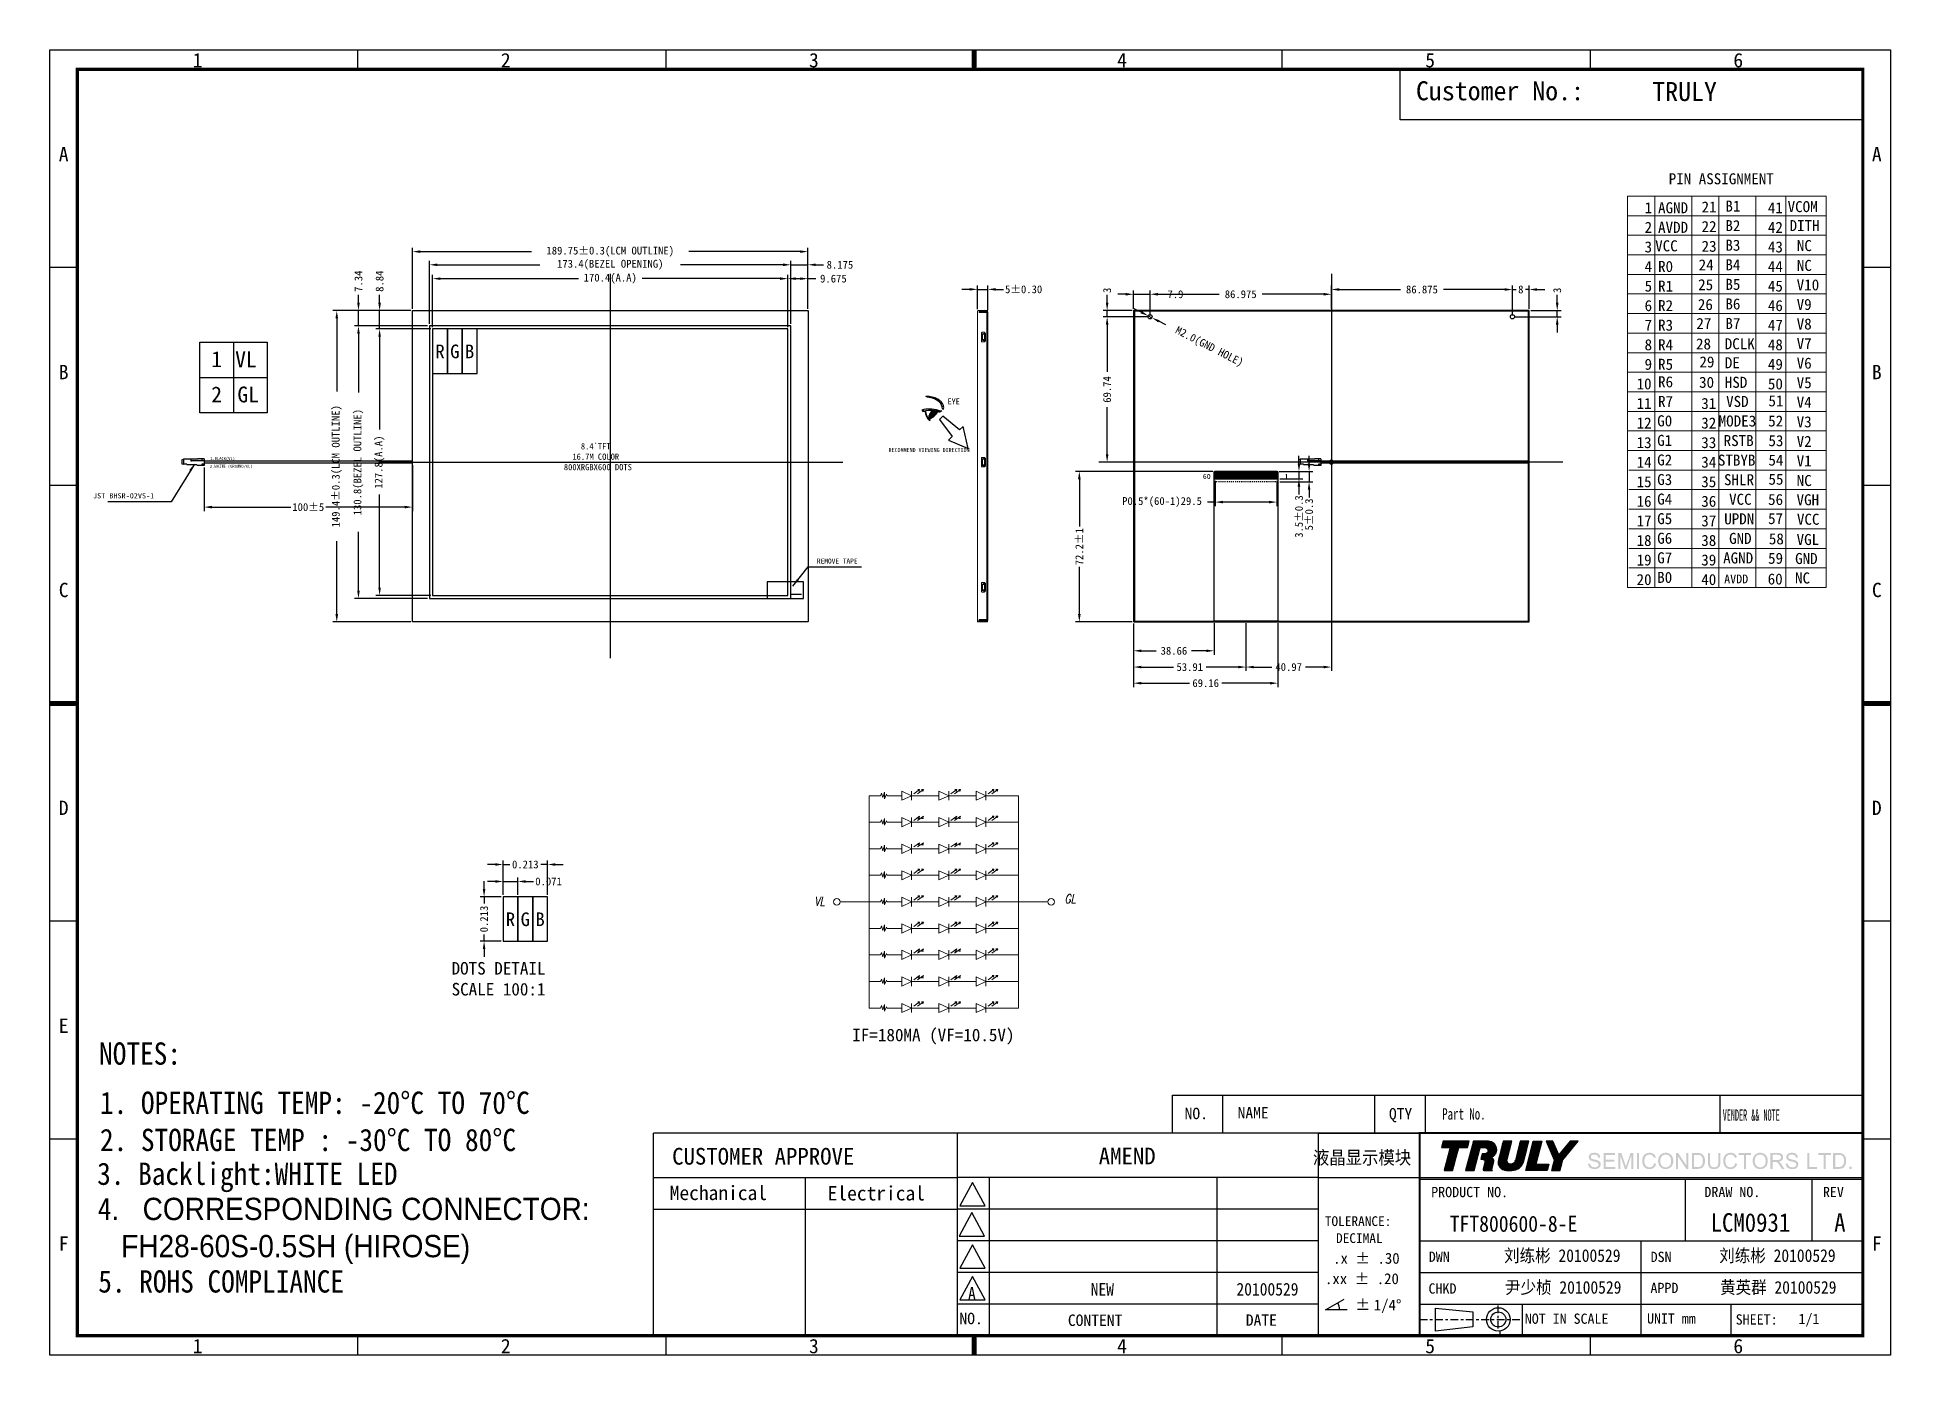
# Model space of a CAD drawing. Header units: millimetres. Extents: x -575 to 320, y -23 to 615.
import ezdxf
from ezdxf.enums import TextEntityAlignment as Align

# ---------------------------------------------------------------- set-up
doc = ezdxf.new("R2010")
doc.units = ezdxf.units.MM
doc.linetypes.add('CENTER', pattern=[50.8, 31.75, -6.35, 6.35, -6.35])
doc.linetypes.add('DASHED', pattern=[0.2, 0.1, -0.1])
for name, color, linetype in [('BOM', 7, 'Continuous'), ('BOT', 51, 'Continuous'), ('CEN', 6, 'Continuous'), ('DIM', 3, 'Continuous'), ('FPC', 8, 'Continuous'), ('LCD', 1, 'Continuous'), ('TJ', 4, 'Continuous'), ('TOP', 10, 'Continuous'), ('Wire', 1, 'Continuous'), ('XO', 151, 'Continuous'), ('下TJ', 2, 'Continuous')]:
    doc.layers.add(name, color=color, linetype=linetype)
doc.layers.add('EP', color=3, linetype='Continuous', true_color=0x00ff00)
doc.styles.add('H', font='italic.shx', dxfattribs={"width": 0.75})
doc.styles.add('STYLE1', font='SimSun.ttf', dxfattribs={"width": 0.9})
doc.styles.add('WMF-宋体0', font='SimSun.ttf')
doc.dimstyles.new('ISO-25', dxfattribs={"dimscale": 1.5, "dimtxt": 2.5, "dimasz": 2.5, "dimexe": 1.25, "dimexo": 0.625, "dimtad": 0, "dimdsep": 46, "dimtxsty": 'Standard', "dimcen": 2.5, "dimadec": 0, "dimazin": 0, "dimtfac": 1, "dimtmove": 0, "dimatfit": 3, "dimfxl": 0, "dimarcsym": 0})

msp = doc.modelspace()

# ---------------------------------------------------------------- texts
at = {"attachment_point": 1}
for s, insert, char_height, width in [('1', (-500.5574, 607.5386), 6.8891, 11.703089), ('2', (-352.7389, 607.5386), 6.8891, 5.694302), ('3', (-204.9204, 607.5386), 6.8891, 15.388051), ('4', (-57.1019, 607.5386), 6.8891, 5.558501), ('5', (90.7166, 607.5386), 6.8891, 5.762228), ('6', (238.5351, 607.5386), 6.8891, 14.165106), ('A', (-564.8183, 562.428), 6.8891, 37.644299), ('A', (304.9936, 562.428), 6.8891, 37.644299), ('B', (-564.8183, 457.9099), 6.8891, 27.426217), ('{\\fSimSun|b0|i0|c134|p2;1}', (-491.7088, 464.4527), 7.617852, 13.334562), ('VL', (-480.2105, 464.4012), 7.61785, 13.334562), ('B', (304.9936, 457.9099), 6.8891, 27.426217), ('{\\fSimSun|b0|i0|c134|p2;2}', (-491.7088, 447.5465), 7.617852, 13.334562), ('GL', (-479.1283, 447.5465), 7.61785, 13.334562), ('C', (-564.8183, 353.3917), 6.8891, 27.426217), ('C', (304.9936, 353.3917), 6.8891, 27.426217), ('D', (-564.8183, 248.8736), 6.8891, 35.052945), ('D', (304.9936, 248.8736), 6.8891, 35.052945), ('E', (-564.8183, 144.3555), 6.8891, 41.049992), ('F', (-564.8183, 39.8373), 6.8891, 37.121272), ('F', (304.9936, 39.8373), 6.8891, 37.121272), ('1', (-500.5574, -9.3493), 6.8891, 11.703089), ('2', (-352.7389, -9.3493), 6.8891, 5.694302), ('3', (-204.9204, -9.3493), 6.8891, 15.388051), ('4', (-57.1019, -9.3493), 6.8891, 5.558501), ('5', (90.7166, -9.3493), 6.8891, 5.762228), ('6', (238.5351, -9.3493), 6.8891, 14.165106)]:
    msp.add_mtext(s, dxfattribs=dict(at, insert=insert, char_height=char_height, width=width))
at = {"color": 1, "char_height": 6.5405, "width": 5.275783, "attachment_point": 1}
for insert in [(-384.1624, 467.66), (-350.3526, 195.2363)]:
    msp.add_mtext('R', dxfattribs=dict(at, insert=insert))
at = {"color": 5, "char_height": 6.5405, "width": 5.275783, "attachment_point": 1}
for insert in [(-369.9624, 467.66), (-336.1526, 195.2363)]:
    msp.add_mtext('B', dxfattribs=dict(at, insert=insert))
at = {"layer": 'BOT', "color": 1, "linetype": 'Continuous', "style": 'STYLE1', "width": 0.9}
for s, height, p in [('NOTES:', 10.6974, (-545.4819, 122.1963)), ('1. OPERATING TEMP: -20%%DC TO 70%%DC', 10.697396, (-545.0743, 98.5926)), ('2. STORAGE TEMP : -30%%DC TO 80%%DC', 10.697396, (-545.0743, 80.7636)), ('3. Backlight:WHITE LED  ', 10.697396, (-546.4143, 64.5423)), ('5. ROHS COMPLIANCE', 10.697396, (-545.8729, 12.8799))]:
    msp.add_text(s, height=height, dxfattribs=at).set_placement(p)
at = {"layer": 'BOT', "color": 1, "linetype": 'Continuous', "insert": (-546.0927, 58.3552), "char_height": 10.6973964, "width": 289.354559, "attachment_point": 1, "style": 'STYLE1'}
msp.add_mtext('{\\fSimSun|b0|i0|c134|p32;4\\fArial|b0|i0|c0|p32;.   CORRESPONDING CONNECTOR:\\fArial|b0|i0|c134|p32;\\C256;  \\P \\C1;  FH28-60S-0.5SH (HIROSE)}', dxfattribs=at)
at = {"layer": 'DIM', "color": 7, "lineweight": 0, "style": 'WMF-宋体0'}
for s, height, p in [(' PIN ASSIGNMENT', 5.293647, (203.9022, 544.5451)), ('1', 5.2936, (195.9402, 530.6432)), ('AGND', 5.29365, (202.4034, 530.6432)), ('21', 5.29365, (223.2705, 531.0234)), ('B1', 5.29365, (234.6952, 531.4553)), ('41', 5.29365, (255.0836, 530.6432)), ('VCOM ', 5.29365, (264.5658, 531.194)), ('2', 5.2936, (195.9402, 521.2562)), ('AVDD', 5.29365, (202.4034, 521.2562)), ('22', 5.29365, (223.2705, 521.6615)), ('B2', 5.29365, (234.6952, 522.0683)), ('42', 5.29365, (255.0836, 521.2562)), ('DITH', 5.29365, (265.493, 522.1079)), ('3', 5.2936, (195.9402, 511.8692)), ('VCC', 5.29365, (201.0168, 512.3888)), ('23', 5.29365, (223.273, 512.1696)), ('B3', 5.29365, (234.6952, 512.6813)), ('43', 5.29365, (255.0836, 511.8692)), ('NC', 5.29365, (268.9873, 512.5227)), ('4', 5.2936, (195.9402, 502.4822)), ('R0', 5.29365, (202.4034, 502.4822)), ('24', 5.29365, (221.8718, 503.2348)), ('B4', 5.29365, (234.6952, 503.2944)), ('44', 5.29365, (255.0836, 502.4822)), ('NC', 5.29365, (268.9788, 502.9849)), ('5', 5.2936, (195.9402, 493.0952)), ('R1', 5.29365, (202.4034, 493.0952)), ('25', 5.29365, (221.6319, 493.7306)), ('B5', 5.29365, (234.6952, 493.9074)), ('45', 5.29365, (255.0836, 493.0952)), ('V10', 5.29365, (268.9031, 493.6668)), ('6', 5.2936, (195.9402, 483.7082)), ('R2', 5.29365, (202.4034, 483.7082)), ('26', 5.29365, (221.5104, 484.2471)), ('B6', 5.29365, (234.6952, 484.5204)), ('46', 5.29365, (255.0836, 483.7082)), ('V9', 5.29365, (268.9031, 484.2798)), ('7', 5.2936, (195.9402, 474.3212)), ('R3', 5.29365, (202.4034, 474.3212)), ('27', 5.29365, (220.7749, 475.1231)), ('B7', 5.29365, (234.6952, 475.1334)), ('47', 5.29365, (255.0836, 474.3212)), ('V8', 5.29365, (268.9031, 474.8928)), ('8', 5.2936, (195.9402, 464.9342)), ('R4', 5.29365, (202.4034, 464.9342)), ('28', 5.29365, (220.6034, 465.3386)), ('DCLK', 5.29365, (234.3797, 465.3889)), ('48', 5.29365, (255.0836, 464.9342)), ('V7', 5.29365, (268.9031, 465.5058)), ('9', 5.2936, (195.9402, 455.5472)), ('R5', 5.29365, (202.4034, 455.5472)), ('29', 5.29365, (222.2496, 456.7017)), ('DE', 5.29365, (234.4301, 456.288)), ('49', 5.29365, (255.0836, 455.5472)), ('V6', 5.29365, (268.9031, 456.1188)), ('10', 5.29365, (192.0931, 446.1603)), ('R6', 5.29365, (202.4034, 447.1392)), ('30', 5.29365, (222.078, 446.9173)), ('HSD', 5.29365, (234.4301, 446.901)), ('50', 5.29365, (255.0836, 446.1603)), ('V5', 5.29365, (268.9031, 446.7318)), ('11', 5.29365, (192.0931, 436.7733)), ('R7', 5.29365, (202.4034, 437.761)), ('31', 5.29365, (223.1331, 436.7733)), ('VSD', 5.29365, (235.046, 437.7411)), ('51', 5.29365, (255.3477, 438.0287)), ('V4', 5.29365, (268.9031, 437.3448)), ('12', 5.29365, (192.0931, 427.3863)), ('G0', 5.29365, (201.9873, 428.4376)), ('32', 5.29365, (223.1331, 427.3863)), ('MODE3', 5.29365, (231.4811, 428.3542)), ('52', 5.29365, (255.2285, 428.365)), ('V3', 5.29365, (268.9031, 427.9579)), ('13', 5.29365, (192.0931, 417.9993)), ('G1', 5.29365, (201.9873, 419.0506)), ('33', 5.29365, (223.1331, 417.9993)), ('RSTB', 5.29365, (233.8672, 418.9672)), ('53', 5.29365, (255.3475, 418.9189)), ('V2', 5.29365, (268.9031, 418.5709)), ('14', 5.29365, (192.0931, 408.6123)), ('G2', 5.29365, (201.9873, 409.6636)), ('34', 5.29365, (223.1331, 408.6123)), ('STBYB', 5.29365, (231.1161, 409.5802)), ('54', 5.29365, (255.3475, 409.6132)), ('V1', 5.29365, (268.9031, 409.1839)), ('15', 5.29365, (192.0931, 399.2253)), ('G3', 5.29365, (201.9873, 400.2766)), ('35', 5.29365, (223.1331, 399.2253)), ('SHLR', 5.29365, (234.0464, 400.1932)), ('55', 5.29365, (255.3666, 400.4372)), ('NC', 5.29365, (268.9031, 399.7969)), ('16', 5.29365, (192.0931, 389.8383)), ('G4', 5.29365, (201.9873, 390.8896)), ('36', 5.29365, (223.1331, 389.8383)), ('VCC', 5.29365, (236.4715, 390.8062)), ('56', 5.29365, (255.176, 390.7085)), ('VGH', 5.29365, (268.8497, 390.5721)), ('17', 5.29365, (192.0931, 380.4513)), ('G5', 5.29365, (201.9873, 381.5026)), ('37', 5.29365, (223.1331, 380.4513)), ('UPDN', 5.29365, (234.1394, 381.4192)), ('57', 5.29365, (255.176, 381.5521)), ('VCC', 5.29365, (269.0297, 381.2245)), ('18', 5.29365, (192.0931, 371.0643)), ('G6', 5.29365, (201.9873, 372.1156)), ('38', 5.29365, (223.1331, 371.0643)), ('GND', 5.29365, (236.4715, 372.0322)), ('58', 5.29365, (255.5572, 371.8234)), ('VGL', 5.29365, (268.8721, 371.5061)), ('19', 5.29365, (192.0931, 361.6773)), ('G7', 5.29365, (201.9873, 362.7286)), ('39', 5.29365, (223.1331, 361.6773)), ('AGND', 5.29365, (233.6346, 362.6452)), ('59', 5.29365, (255.176, 362.4762)), ('GND', 5.29365, (268.1469, 362.3808)), ('B0', 5.29365, (201.9873, 353.3416)), ('NC', 5.29365, (268.1267, 353.0504)), ('20', 5.29365, (192.0931, 352.2904)), ('40', 5.29365, (223.1331, 352.2904)), ('AVDD', 4.23492, (234.116, 353.1042)), ('60', 5.29365, (254.9854, 352.5568))]:
    msp.add_text(s, height=height, dxfattribs=at).set_placement(p)
at = {"layer": 'DIM'}
for s, height, p in [('60', 2.41346, (-15.9921, 403.2167)), ('1', 2.4135, (23.1515, 403.2167)), ('JST BHSR-02VS-1', 2.5, (-548.3822, 393.8744))]:
    msp.add_text(s, height=height, dxfattribs=at).set_placement(p)
at = {"layer": 'DIM', "linetype": 'CENTER', "ltscale": 5, "style": 'H', "width": 0.75}
for s, p in [('VL', (-202.2561, 198.4887)), ('GL', (-82.2334, 199.6688))]:
    msp.add_text(s, height=4.29901, dxfattribs=at).set_placement(p)
at = {"layer": 'DIM', "linetype": 'Continuous'}
for s, height, p in [('TOLERANCE:', 4.69125, (42.5418, 44.8056)), ('DECIMAL', 4.69125, (47.9175, 36.6565)), ('.x %%p .30', 5.2125, (46.5297, 26.7001)), ('.xx %%p .20', 5.212501, (42.6189, 16.9201)), ('%%p ', 5.2125, (57.1935, 4.4632)), ('1/4%%D', 5.2125, (66.0156, 4.3012))]:
    msp.add_text(s, height=height, dxfattribs=at).set_placement(p)
at = {"layer": 'DIM', "attachment_point": 1}
for s, insert, char_height, width in [('G', (-377.0624, 467.66), 6.5405, 5.275783), ('{\\fSimSun|b0|i0|c134|p2;1.}BLACK{\\fSimSun|b0|i0|c134|p2;(}VL{\\fSimSun|b0|i0|c134|p2;)}', (-492.173, 413.6956), 1.377101, 15.577925), ('{\\fSimSun|b0|i0|c134|p2;2.}WHITE{\\fSimSun|b0|i0|c134|p2; (}GROUND{\\fSimSun|b0|i0|c134|p2;/}GL{\\fSimSun|b0|i0|c134|p2;)}', (-492.3011, 409.9824), 1.3771006, 26.176231), ('G', (-343.2526, 195.2363), 6.5405, 5.275783), ('DOTS{\\fSimSun|b0|i0|c134|p2; }DETAIL{\\fSimSun|b0|i0|c134|p2; \\P}SCALE{\\fSimSun|b0|i0|c134|p2; 100:1}', (-376.3824, 171.4575), 6.019475, 68.361044), ('IF{\\fSimSun|b0|i0|c134|p2;=180}MA{\\fSimSun|b0|i0|c134|p2; (}VF{\\fSimSun|b0|i0|c134|p2;=10.5}V{\\fSimSun|b0|i0|c134|p2;)}', (-184.1458, 139.4621), 6.019475, 109.475907)]:
    msp.add_mtext(s, dxfattribs=dict(at, insert=insert, char_height=char_height, width=width))
at = {"layer": 'LCD', "insert": (-326.6066, 420.3812), "char_height": 3, "width": 61.251212, "attachment_point": 1}
msp.add_mtext('      8.4`TFT\\P    16.7M COLOR\\P  800XRGBX600 DOTS', dxfattribs=at)
at = {"layer": 'TOP', "style": 'STYLE1', "width": 0.9}
for s, height, p in [('EYE', 2.8, (-138.4717, 439.025)), ('RECOMMEND VIEWING DIRECTION', 1.96, (-166.7508, 416.106))]:
    msp.add_text(s, height=height, dxfattribs=at).set_placement(p)
at = {"layer": 'XO', "style": 'STYLE1', "width": 0.9}
msp.add_text('REMOVE TAPE', height=2.41346, dxfattribs=at).set_placement((-201.126, 362.616))

# ---------------------------------------------------------------- blocks, each defined once
blk = doc.blocks.new('A$C4B966DA0')
for p, q in [((0, 10.6), (0, 7.6)), ((0, 10.6), (3.2, 10.6)), ((0, 9.6), (1, 9.6)), ((1, 10.6), (1, 4.6)), ((2.5, 10.6), (2.5, 9.6)), ((2.5, 9.6), (3.2, 9.6)), ((3.2, 10.6), (3.2, 7.5)), ((0, 7.6), (0.2, 7.6)), ((0.2, 7.6), (0.2, 0.7)), ((0.4, 0), (0.2, 0.7)), ((0.2, 0.7), (2.6, 0.7)), ((2.4, 0), (2.6, 0.7)), ((2.6, 2.3), (2.8, 2.5)), ((2.6, 2.3), (2.6, 0.7)), ((2.8, 7.1), (3.2, 7.5)), ((2.8, 7.1), (2.8, 2.5)), ((0.4, 0), (2.4, 0))]:
    blk.add_line(p, q)
blk.add_arc((0.6, 4.6), 0.4, 180, 360)
blk = doc.blocks.new('*D2')
at = {"layer": 'DEFPOINTS', "color": 0}
for p in [(-119.14, 494.15), (-124.14, 483.69), (-119.14, 483.19)]:
    blk.add_point(p, dxfattribs=at)
at = {"layer": 'DIM', "color": 0, "lineweight": -2}
for p, q in [((-127.89, 494.15), (-131.64, 494.15)), ((-124.14, 484.63), (-124.14, 496.03)), ((-124.14, 494.15), (-119.14, 494.15)), ((-119.14, 484.13), (-119.14, 496.03)), ((-115.39, 494.15), (-111.64, 494.15))]:
    blk.add_line(p, q, dxfattribs=at)
at = {"layer": 'DIM', "color": 0}
for points in [[(-127.89, 494.78), (-127.89, 493.53), (-124.14, 494.15)], [(-115.39, 494.78), (-115.39, 493.53), (-119.14, 494.15)]]:
    blk.add_solid(points, dxfattribs=at)
at = {"layer": 'DIM', "color": 0, "insert": (-101.96, 494.15), "char_height": 3.75, "attachment_point": 5}
blk.add_mtext('5%%P0.30', dxfattribs=at)
blk = doc.blocks.new('*D3')
at = {"layer": 'DEFPOINTS', "color": 0}
for p in [(-42.18, 481.45), (-40.41, 480.54)]:
    blk.add_point(p, dxfattribs=at)
at = {"layer": 'DIM', "color": 0, "lineweight": -2}
for p, q in [((-45.52, 483.17), (-48.85, 484.88)), ((-42.18, 481.45), (-40.41, 480.54)), ((-33.74, 477.11), (-37.07, 478.82))]:
    blk.add_line(p, q, dxfattribs=at)
at = {"layer": 'DIM', "color": 0}
for points in [[(-45.23, 483.72), (-45.8, 482.61), (-42.18, 481.45)], [(-36.78, 479.38), (-37.36, 478.27), (-40.41, 480.54)]]:
    blk.add_solid(points, dxfattribs=at)
at = {"layer": 'DIM', "color": 0, "insert": (-12.98, 466.43), "char_height": 3.75, "attachment_point": 5, "rotation": 332.78957}
blk.add_mtext('M{\\fSimSun|b0|i0|c134|p2;2.0(}GND{\\fSimSun|b0|i0|c134|p2; }HOLE{\\fSimSun|b0|i0|c134|p2;)}', dxfattribs=at)
blk = doc.blocks.new('*D4')
at = {"layer": 'DEFPOINTS', "color": 0}
for p in [(-215.07, 499.29), (-385.47, 475.15), (-215.07, 475.15)]:
    blk.add_point(p, dxfattribs=at)
at = {"layer": 'DIM', "color": 0, "lineweight": -2}
for p, q in [((-385.47, 476.09), (-385.47, 501.16)), ((-215.07, 476.09), (-215.07, 501.16)), ((-381.72, 499.29), (-315.55, 499.29)), ((-218.82, 499.29), (-284.99, 499.29))]:
    blk.add_line(p, q, dxfattribs=at)
at = {"layer": 'DIM', "color": 0}
for points in [[(-381.72, 499.91), (-381.72, 498.66), (-385.47, 499.29)], [(-218.82, 499.91), (-218.82, 498.66), (-215.07, 499.29)]]:
    blk.add_solid(points, dxfattribs=at)
at = {"layer": 'DIM', "color": 0, "insert": (-300.27, 499.29), "char_height": 3.75, "attachment_point": 5}
blk.add_mtext('170.4{\\fSimSun|b0|i0|c134|p2;(}A{\\fSimSun|b0|i0|c134|p2;.}A{\\fSimSun|b0|i0|c134|p2;)}', dxfattribs=at)
blk = doc.blocks.new('*D5')
at = {"layer": 'DEFPOINTS', "color": 0}
for p in [(-213.57, 505.93), (-386.97, 476.65), (-213.57, 476.65)]:
    blk.add_point(p, dxfattribs=at)
at = {"layer": 'DIM', "color": 0, "lineweight": -2}
for p, q in [((-386.97, 477.59), (-386.97, 507.81)), ((-383.22, 505.93), (-333.99, 505.93)), ((-217.32, 505.93), (-266.55, 505.93)), ((-213.57, 477.59), (-213.57, 507.81))]:
    blk.add_line(p, q, dxfattribs=at)
at = {"layer": 'DIM', "color": 0}
for points in [[(-383.22, 506.56), (-383.22, 505.31), (-386.97, 505.93)], [(-217.32, 506.56), (-217.32, 505.31), (-213.57, 505.93)]]:
    blk.add_solid(points, dxfattribs=at)
at = {"layer": 'DIM', "color": 0, "insert": (-300.27, 505.93), "char_height": 3.75, "attachment_point": 5}
blk.add_mtext('173.4{\\fSimSun|b0|i0|c134|p2;(}BEZEL{\\fSimSun|b0|i0|c134|p2; }OPENING{\\fSimSun|b0|i0|c134|p2;)}', dxfattribs=at)
blk = doc.blocks.new('*D6')
at = {"layer": 'DEFPOINTS', "color": 0}
for p in [(-205.4, 512.25), (-395.15, 483.79), (-205.4, 483.79)]:
    blk.add_point(p, dxfattribs=at)
at = {"layer": 'DIM', "color": 0, "lineweight": -2}
for p, q in [((-395.15, 484.73), (-395.15, 514.12)), ((-391.4, 512.25), (-338.05, 512.25)), ((-209.15, 512.25), (-262.49, 512.25)), ((-205.4, 484.73), (-205.4, 514.12))]:
    blk.add_line(p, q, dxfattribs=at)
at = {"layer": 'DIM', "color": 0}
for points in [[(-391.4, 512.87), (-391.4, 511.62), (-395.15, 512.25)], [(-209.15, 512.87), (-209.15, 511.62), (-205.4, 512.25)]]:
    blk.add_solid(points, dxfattribs=at)
at = {"layer": 'DIM', "color": 0, "insert": (-300.27, 512.25), "char_height": 3.75, "attachment_point": 5}
blk.add_mtext('189.75±0.3{\\fSimSun|b0|i0|c134|p2;(}LCM{\\fSimSun|b0|i0|c134|p2; }OUTLINE{\\fSimSun|b0|i0|c134|p2;)}', dxfattribs=at)
blk = doc.blocks.new('*D7')
at = {"layer": 'DEFPOINTS', "color": 0}
for p in [(-385.47, 475.15), (-410.91, 347.35), (-385.47, 347.35)]:
    blk.add_point(p, dxfattribs=at)
at = {"layer": 'DIM', "color": 0, "lineweight": -2}
for p, q in [((-386.41, 475.15), (-412.79, 475.15)), ((-410.91, 471.4), (-410.91, 426.85)), ((-410.91, 351.1), (-410.91, 395.66)), ((-386.41, 347.35), (-412.79, 347.35))]:
    blk.add_line(p, q, dxfattribs=at)
at = {"layer": 'DIM', "color": 0}
for points in [[(-411.54, 471.4), (-410.29, 471.4), (-410.91, 475.15)], [(-411.54, 351.1), (-410.29, 351.1), (-410.91, 347.35)]]:
    blk.add_solid(points, dxfattribs=at)
at = {"layer": 'DIM', "color": 0, "insert": (-410.91, 411.25), "char_height": 3.75, "attachment_point": 5, "rotation": 90}
blk.add_mtext('127.8{\\fSimSun|b0|i0|c134|p2;(}A{\\fSimSun|b0|i0|c134|p2;.}A{\\fSimSun|b0|i0|c134|p2;)}', dxfattribs=at)
blk = doc.blocks.new('*D8')
at = {"layer": 'DEFPOINTS', "color": 0}
for p in [(-386.97, 476.65), (-421.05, 345.85), (-386.97, 345.85)]:
    blk.add_point(p, dxfattribs=at)
at = {"layer": 'DIM', "color": 0, "lineweight": -2}
for p, q in [((-387.91, 476.65), (-422.93, 476.65)), ((-421.05, 472.9), (-421.05, 444.66)), ((-421.05, 349.6), (-421.05, 377.85)), ((-387.91, 345.85), (-422.93, 345.85))]:
    blk.add_line(p, q, dxfattribs=at)
at = {"layer": 'DIM', "color": 0}
for points in [[(-421.68, 472.9), (-420.43, 472.9), (-421.05, 476.65)], [(-421.68, 349.6), (-420.43, 349.6), (-421.05, 345.85)]]:
    blk.add_solid(points, dxfattribs=at)
at = {"layer": 'DIM', "color": 0, "insert": (-421.05, 411.25), "char_height": 3.75, "attachment_point": 5, "rotation": 90}
blk.add_mtext('130.8{\\fSimSun|b0|i0|c134|p2;(}BEZEL{\\fSimSun|b0|i0|c134|p2; }OUTLINE{\\fSimSun|b0|i0|c134|p2;)}', dxfattribs=at)
blk = doc.blocks.new('*D9')
at = {"layer": 'DEFPOINTS', "color": 0}
for p in [(-394.92, 483.99), (-431.46, 334.59), (-394.92, 334.59)]:
    blk.add_point(p, dxfattribs=at)
at = {"layer": 'DIM', "color": 0, "lineweight": -2}
for p, q in [((-395.86, 483.99), (-433.34, 483.99)), ((-431.46, 480.24), (-431.46, 445.2)), ((-431.46, 338.34), (-431.46, 373.39)), ((-395.86, 334.59), (-433.34, 334.59))]:
    blk.add_line(p, q, dxfattribs=at)
at = {"layer": 'DIM', "color": 0}
for points in [[(-432.09, 480.24), (-430.84, 480.24), (-431.46, 483.99)], [(-432.09, 338.34), (-430.84, 338.34), (-431.46, 334.59)]]:
    blk.add_solid(points, dxfattribs=at)
at = {"layer": 'DIM', "color": 0, "insert": (-431.46, 409.29), "char_height": 3.75, "attachment_point": 5, "rotation": 90}
blk.add_mtext('149.4±0.3{\\fSimSun|b0|i0|c134|p2;(}LCM{\\fSimSun|b0|i0|c134|p2; }OUTLINE{\\fSimSun|b0|i0|c134|p2;)}', dxfattribs=at)
blk = doc.blocks.new('*D10')
at = {"layer": 'DEFPOINTS', "color": 0}
for p in [(-205.4, 499.29), (-205.4, 483.79), (-215.07, 475.15)]:
    blk.add_point(p, dxfattribs=at)
at = {"layer": 'DIM', "color": 0, "lineweight": -2}
for p, q in [((-215.07, 476.09), (-215.07, 501.16)), ((-205.4, 484.73), (-205.4, 501.16)), ((-211.32, 499.29), (-209.15, 499.29)), ((-205.4, 499.29), (-201.65, 499.29))]:
    blk.add_line(p, q, dxfattribs=at)
at = {"layer": 'DIM', "color": 0}
for points in [[(-211.32, 499.91), (-211.32, 498.66), (-215.07, 499.29)], [(-209.15, 499.91), (-209.15, 498.66), (-205.4, 499.29)]]:
    blk.add_solid(points, dxfattribs=at)
at = {"layer": 'DIM', "color": 0, "insert": (-193.21, 499.29), "char_height": 3.75, "attachment_point": 5}
blk.add_mtext('9.675', dxfattribs=at)
blk = doc.blocks.new('*D11')
at = {"layer": 'DEFPOINTS', "color": 0}
for p in [(-205.4, 505.93), (-205.4, 483.79), (-213.57, 476.65)]:
    blk.add_point(p, dxfattribs=at)
at = {"layer": 'DIM', "color": 0, "lineweight": -2}
for p, q in [((-217.32, 505.93), (-221.07, 505.93)), ((-213.57, 477.59), (-213.57, 507.81)), ((-213.57, 505.93), (-205.4, 505.93)), ((-205.4, 484.73), (-205.4, 507.81)), ((-201.65, 505.93), (-197.9, 505.93))]:
    blk.add_line(p, q, dxfattribs=at)
at = {"layer": 'DIM', "color": 0}
for points in [[(-217.32, 506.56), (-217.32, 505.31), (-213.57, 505.93)], [(-201.65, 506.56), (-201.65, 505.31), (-205.4, 505.93)]]:
    blk.add_solid(points, dxfattribs=at)
at = {"layer": 'DIM', "color": 0, "insert": (-190.08, 505.93), "char_height": 3.75, "attachment_point": 5}
blk.add_mtext('8.175', dxfattribs=at)
blk = doc.blocks.new('*D12')
at = {"layer": 'DEFPOINTS', "color": 0}
for p in [(-410.91, 483.99), (-394.92, 483.99), (-385.47, 475.15)]:
    blk.add_point(p, dxfattribs=at)
at = {"layer": 'DIM', "color": 0, "lineweight": -2}
for p, q in [((-395.86, 483.99), (-412.79, 483.99)), ((-410.91, 487.74), (-410.91, 491.49)), ((-410.91, 475.15), (-410.91, 483.99)), ((-386.41, 475.15), (-412.79, 475.15)), ((-410.91, 471.4), (-410.91, 467.65))]:
    blk.add_line(p, q, dxfattribs=at)
at = {"layer": 'DIM', "color": 0}
for points in [[(-411.54, 487.74), (-410.29, 487.74), (-410.91, 483.99)], [(-411.54, 471.4), (-410.29, 471.4), (-410.91, 475.15)]]:
    blk.add_solid(points, dxfattribs=at)
at = {"layer": 'DIM', "color": 0, "insert": (-410.91, 498.06), "char_height": 3.75, "attachment_point": 5, "rotation": 90}
blk.add_mtext('8.84', dxfattribs=at)
blk = doc.blocks.new('*D13')
at = {"layer": 'DEFPOINTS', "color": 0}
for p in [(-421.05, 483.99), (-394.92, 483.99), (-386.97, 476.65)]:
    blk.add_point(p, dxfattribs=at)
at = {"layer": 'DIM', "color": 0, "lineweight": -2}
for p, q in [((-395.86, 483.99), (-422.93, 483.99)), ((-421.05, 487.74), (-421.05, 491.49)), ((-421.05, 476.65), (-421.05, 483.99)), ((-387.91, 476.65), (-422.93, 476.65)), ((-421.05, 472.9), (-421.05, 469.15))]:
    blk.add_line(p, q, dxfattribs=at)
at = {"layer": 'DIM', "color": 0}
for points in [[(-421.68, 487.74), (-420.43, 487.74), (-421.05, 483.99)], [(-421.68, 472.9), (-420.43, 472.9), (-421.05, 476.65)]]:
    blk.add_solid(points, dxfattribs=at)
at = {"layer": 'DIM', "color": 0, "insert": (-421.05, 498.06), "char_height": 3.75, "attachment_point": 5, "rotation": 90}
blk.add_mtext('7.34', dxfattribs=at)
blk = doc.blocks.new('*D14')
at = {"layer": 'DEFPOINTS', "color": 0}
for p in [(-49.19, 334.79), (-10.53, 334.89), (-10.53, 320.75)]:
    blk.add_point(p, dxfattribs=at)
at = {"layer": 'DIM', "color": 0, "lineweight": -2}
for p, q in [((-49.19, 333.86), (-49.19, 318.88)), ((-10.53, 333.96), (-10.53, 318.88)), ((-45.44, 320.75), (-38.3, 320.75)), ((-14.28, 320.75), (-21.43, 320.75))]:
    blk.add_line(p, q, dxfattribs=at)
at = {"layer": 'DIM', "color": 0}
for points in [[(-45.44, 321.38), (-45.44, 320.13), (-49.19, 320.75)], [(-14.28, 321.38), (-14.28, 320.13), (-10.53, 320.75)]]:
    blk.add_solid(points, dxfattribs=at)
at = {"layer": 'DIM', "color": 0, "insert": (-29.86, 320.75), "char_height": 3.75, "attachment_point": 5}
blk.add_mtext('38.66', dxfattribs=at)
blk = doc.blocks.new('*D15')
at = {"layer": 'DEFPOINTS', "color": 0}
for p in [(-49.19, 334.79), (4.72, 334.89), (4.72, 312.95)]:
    blk.add_point(p, dxfattribs=at)
at = {"layer": 'DIM', "color": 0, "lineweight": -2}
for p, q in [((-49.19, 333.86), (-49.19, 311.08)), ((4.72, 333.96), (4.72, 311.08)), ((-45.44, 312.95), (-30.05, 312.95)), ((0.97, 312.95), (-14.43, 312.95))]:
    blk.add_line(p, q, dxfattribs=at)
at = {"layer": 'DIM', "color": 0}
for points in [[(-45.44, 313.58), (-45.44, 312.33), (-49.19, 312.95)], [(0.97, 313.58), (0.97, 312.33), (4.72, 312.95)]]:
    blk.add_solid(points, dxfattribs=at)
at = {"layer": 'DIM', "color": 0, "insert": (-22.24, 312.95), "char_height": 3.75, "attachment_point": 5}
blk.add_mtext('53.91', dxfattribs=at)
blk = doc.blocks.new('*D16')
at = {"layer": 'DEFPOINTS', "color": 0}
for p in [(-49.19, 334.79), (19.97, 334.89), (19.97, 305.22)]:
    blk.add_point(p, dxfattribs=at)
at = {"layer": 'DIM', "color": 0, "lineweight": -2}
for p, q in [((-49.19, 333.86), (-49.19, 303.34)), ((19.97, 333.96), (19.97, 303.34)), ((-45.44, 305.22), (-22.43, 305.22)), ((16.22, 305.22), (-6.8, 305.22))]:
    blk.add_line(p, q, dxfattribs=at)
at = {"layer": 'DIM', "color": 0}
for points in [[(-45.44, 305.84), (-45.44, 304.59), (-49.19, 305.22)], [(16.22, 305.84), (16.22, 304.59), (19.97, 305.22)]]:
    blk.add_solid(points, dxfattribs=at)
at = {"layer": 'DIM', "color": 0, "insert": (-14.61, 305.22), "char_height": 3.75, "attachment_point": 5}
blk.add_mtext('69.16', dxfattribs=at)
blk = doc.blocks.new('*D17')
at = {"layer": 'DEFPOINTS', "color": 0}
for p in [(-10.21, 406.79), (-75.23, 334.59), (-48.99, 334.59)]:
    blk.add_point(p, dxfattribs=at)
at = {"layer": 'DIM', "color": 0, "lineweight": -2}
for p, q in [((-11.15, 406.79), (-77.11, 406.79)), ((-75.23, 403.04), (-75.23, 380.38)), ((-75.23, 338.34), (-75.23, 361.01)), ((-49.93, 334.59), (-77.11, 334.59))]:
    blk.add_line(p, q, dxfattribs=at)
at = {"layer": 'DIM', "color": 0}
for points in [[(-75.86, 403.04), (-74.61, 403.04), (-75.23, 406.79)], [(-75.86, 338.34), (-74.61, 338.34), (-75.23, 334.59)]]:
    blk.add_solid(points, dxfattribs=at)
at = {"layer": 'DIM', "color": 0, "insert": (-75.23, 370.69), "char_height": 3.75, "attachment_point": 5, "rotation": 90}
blk.add_mtext('72.2±1', dxfattribs=at)
blk = doc.blocks.new('*D18')
at = {"layer": 'DEFPOINTS', "color": 0}
for p in [(-10.03, 403.29), (19.47, 403.29), (19.47, 392.1)]:
    blk.add_point(p, dxfattribs=at)
at = {"layer": 'DIM', "color": 0, "lineweight": -2}
for p, q in [((-10.03, 402.36), (-10.03, 390.22)), ((19.47, 402.36), (19.47, 390.22)), ((-10.03, 392.1), (-13.78, 392.1)), ((15.72, 392.1), (-6.28, 392.1))]:
    blk.add_line(p, q, dxfattribs=at)
at = {"layer": 'DIM', "color": 0}
for points in [[(-6.28, 392.72), (-6.28, 391.47), (-10.03, 392.1)], [(15.72, 392.72), (15.72, 391.47), (19.47, 392.1)]]:
    blk.add_solid(points, dxfattribs=at)
at = {"layer": 'DIM', "color": 0, "insert": (-35.56, 392.1), "char_height": 3.75, "attachment_point": 5}
blk.add_mtext('P{\\fSimSun|b0|i0|c134|p2;0.5*(60-1)}29.5', dxfattribs=at)
blk = doc.blocks.new('*D19')
at = {"layer": 'DEFPOINTS', "color": 0}
for p in [(-49.19, 483.79), (-41.29, 491.8), (-41.29, 480.99)]:
    blk.add_point(p, dxfattribs=at)
at = {"layer": 'DIM', "color": 0, "lineweight": -2}
for p, q in [((-49.19, 484.73), (-49.19, 493.68)), ((-41.29, 481.93), (-41.29, 493.68)), ((-52.94, 491.8), (-56.69, 491.8)), ((-49.19, 491.8), (-41.29, 491.8)), ((-37.54, 491.8), (-33.79, 491.8))]:
    blk.add_line(p, q, dxfattribs=at)
at = {"layer": 'DIM', "color": 0}
for points in [[(-52.94, 492.43), (-52.94, 491.18), (-49.19, 491.8)], [(-37.54, 492.43), (-37.54, 491.18), (-41.29, 491.8)]]:
    blk.add_solid(points, dxfattribs=at)
at = {"layer": 'DIM', "color": 0, "insert": (-29.11, 491.8), "char_height": 3.75, "attachment_point": 5}
blk.add_mtext('7.9', dxfattribs=at)
blk = doc.blocks.new('*D20')
at = {"layer": 'DEFPOINTS', "color": 0}
for p in [(-61.9, 483.99), (-48.99, 483.99), (-41.29, 480.99)]:
    blk.add_point(p, dxfattribs=at)
at = {"layer": 'DIM', "color": 0, "lineweight": -2}
for p, q in [((-49.93, 483.99), (-63.77, 483.99)), ((-61.9, 487.74), (-61.9, 491.49)), ((-61.9, 480.99), (-61.9, 483.99)), ((-42.23, 480.99), (-63.77, 480.99)), ((-61.9, 477.24), (-61.9, 473.49))]:
    blk.add_line(p, q, dxfattribs=at)
at = {"layer": 'DIM', "color": 0}
for points in [[(-62.52, 487.74), (-61.27, 487.74), (-61.9, 483.99)], [(-62.52, 477.24), (-61.27, 477.24), (-61.9, 480.99)]]:
    blk.add_solid(points, dxfattribs=at)
at = {"layer": 'DIM', "color": 0, "insert": (-61.9, 493.68), "char_height": 3.75, "attachment_point": 5, "rotation": 90}
blk.add_mtext('3', dxfattribs=at)
blk = doc.blocks.new('*D21')
at = {"layer": 'DEFPOINTS', "color": 0}
for p in [(-41.29, 480.99), (-61.9, 411.25), (-49.19, 411.25)]:
    blk.add_point(p, dxfattribs=at)
at = {"layer": 'DIM', "color": 0, "lineweight": -2}
for p, q in [((-42.23, 480.99), (-63.77, 480.99)), ((-61.9, 477.24), (-61.9, 454.56)), ((-61.9, 415), (-61.9, 437.69)), ((-50.13, 411.25), (-63.77, 411.25))]:
    blk.add_line(p, q, dxfattribs=at)
at = {"layer": 'DIM', "color": 0}
for points in [[(-62.52, 477.24), (-61.27, 477.24), (-61.9, 480.99)], [(-62.52, 415), (-61.27, 415), (-61.9, 411.25)]]:
    blk.add_solid(points, dxfattribs=at)
at = {"layer": 'DIM', "color": 0, "insert": (-61.9, 446.12), "char_height": 3.75, "attachment_point": 5, "rotation": 90}
blk.add_mtext('69.74', dxfattribs=at)
blk = doc.blocks.new('*D22')
at = {"layer": 'DEFPOINTS', "color": 0}
for p in [(45.68, 491.8), (45.68, 483.99), (-41.29, 480.99)]:
    blk.add_point(p, dxfattribs=at)
at = {"layer": 'DIM', "color": 0, "lineweight": -2}
for p, q in [((-41.29, 481.93), (-41.29, 493.68)), ((45.68, 484.93), (45.68, 493.68)), ((-37.54, 491.8), (-8.12, 491.8)), ((41.93, 491.8), (12.51, 491.8))]:
    blk.add_line(p, q, dxfattribs=at)
at = {"layer": 'DIM', "color": 0}
for points in [[(-37.54, 492.43), (-37.54, 491.18), (-41.29, 491.8)], [(41.93, 492.43), (41.93, 491.18), (45.68, 491.8)]]:
    blk.add_solid(points, dxfattribs=at)
at = {"layer": 'DIM', "color": 0, "insert": (2.19, 491.8), "char_height": 3.75, "attachment_point": 5}
blk.add_mtext('86.975', dxfattribs=at)
blk = doc.blocks.new('*D23')
at = {"layer": 'DEFPOINTS', "color": 0}
for p in [(140.56, 494.08), (140.56, 483.79), (132.56, 480.99)]:
    blk.add_point(p, dxfattribs=at)
at = {"layer": 'DIM', "color": 0, "lineweight": -2}
for p, q in [((128.81, 494.08), (125.06, 494.08)), ((132.56, 481.93), (132.56, 495.95)), ((132.56, 494.08), (134.37, 494.08)), ((140.56, 494.08), (138.74, 494.08)), ((140.56, 484.73), (140.56, 495.95)), ((144.31, 494.08), (148.06, 494.08))]:
    blk.add_line(p, q, dxfattribs=at)
at = {"layer": 'DIM', "color": 0}
for points in [[(128.81, 494.7), (128.81, 493.45), (132.56, 494.08)], [(144.31, 494.7), (144.31, 493.45), (140.56, 494.08)]]:
    blk.add_solid(points, dxfattribs=at)
at = {"layer": 'DIM', "color": 0, "insert": (136.56, 494.08), "char_height": 3.75, "attachment_point": 5}
blk.add_mtext('8', dxfattribs=at)
blk = doc.blocks.new('*D24')
at = {"layer": 'DEFPOINTS', "color": 0}
for p in [(140.36, 483.99), (154.03, 483.99), (132.56, 480.99)]:
    blk.add_point(p, dxfattribs=at)
at = {"layer": 'DIM', "color": 0, "lineweight": -2}
for p, q in [((141.29, 483.99), (155.9, 483.99)), ((154.03, 487.74), (154.03, 491.49)), ((154.03, 480.99), (154.03, 483.99)), ((133.49, 480.99), (155.9, 480.99)), ((154.03, 477.24), (154.03, 473.49))]:
    blk.add_line(p, q, dxfattribs=at)
at = {"layer": 'DIM', "color": 0}
for points in [[(153.4, 487.74), (154.65, 487.74), (154.03, 483.99)], [(153.4, 477.24), (154.65, 477.24), (154.03, 480.99)]]:
    blk.add_solid(points, dxfattribs=at)
at = {"layer": 'DIM', "color": 0, "insert": (154.03, 493.68), "char_height": 3.75, "attachment_point": 5, "rotation": 90}
blk.add_mtext('3', dxfattribs=at)
blk = doc.blocks.new('*D25')
at = {"layer": 'DEFPOINTS', "color": 0}
for p in [(132.56, 494.08), (45.68, 483.99), (132.56, 480.99)]:
    blk.add_point(p, dxfattribs=at)
at = {"layer": 'DIM', "color": 0, "lineweight": -2}
for p, q in [((45.68, 484.93), (45.68, 495.95)), ((49.43, 494.08), (78.81, 494.08)), ((128.81, 494.08), (99.43, 494.08)), ((132.56, 481.93), (132.56, 495.95))]:
    blk.add_line(p, q, dxfattribs=at)
at = {"layer": 'DIM', "color": 0}
for points in [[(49.43, 494.7), (49.43, 493.45), (45.68, 494.08)], [(128.81, 494.7), (128.81, 493.45), (132.56, 494.08)]]:
    blk.add_solid(points, dxfattribs=at)
at = {"layer": 'DIM', "color": 0, "insert": (89.12, 494.08), "char_height": 3.75, "attachment_point": 5}
blk.add_mtext('86.875', dxfattribs=at)
blk = doc.blocks.new('*D26')
at = {"layer": 'DEFPOINTS', "color": 0}
for p in [(-495.15, 409.61), (-395.15, 410.79), (-495.15, 389.69)]:
    blk.add_point(p, dxfattribs=at)
at = {"layer": 'DIM', "color": 0, "lineweight": -2}
for p, q in [((-495.15, 408.68), (-495.15, 387.82)), ((-395.15, 409.86), (-395.15, 387.82)), ((-491.4, 389.69), (-453.58, 389.69)), ((-398.9, 389.69), (-436.71, 389.69))]:
    blk.add_line(p, q, dxfattribs=at)
at = {"layer": 'DIM', "color": 0}
for points in [[(-491.4, 390.32), (-491.4, 389.07), (-495.15, 389.69)], [(-398.9, 390.32), (-398.9, 389.07), (-395.15, 389.69)]]:
    blk.add_solid(points, dxfattribs=at)
at = {"layer": 'DIM', "color": 0, "insert": (-445.15, 389.69), "char_height": 3.75, "attachment_point": 5}
blk.add_mtext('100±5', dxfattribs=at)
blk = doc.blocks.new('CAD_INFO')
blk.add_lwpolyline([(-282, 200), (0, 200), (0, 0), (-282, 0)], close=True)
at = {"color": 7, "style": 'STYLE1', "width": 0.9, "flags": 9}
for tag, p in [('BOMWIDTH', (-73.71, 64.47)), ('BOMHEIGHT', (-57.19, 64.47)), ('BOMSTARTPOS', (-38.54, 64.47)), ('BOMSECONDLINE', (-20.13, 64.47)), ('BOMTHIRDLINE', (-74.53, 55.74)), ('PDMUPDATE', (-55.3, 55.74)), ('BOMSTARTPOS2', (-38.31, 55.74)), ('BOMSTARTPOS3', (-18.95, 55.74))]:
    blk.add_attdef(tag, p, '', height=2, dxfattribs=at)
blk = doc.blocks.new('CAD_BOM')
blk.add_line((86.45, 6), (86.45, 0))
at = {"layer": 'BOM'}
for p, q in [((0, 6), (109.05, 6)), ((0, 0), (0, 6)), ((109.05, 6), (109.05, 0)), ((109.05, 0), (0, 0))]:
    blk.add_line(p, q, dxfattribs=at)
for points in [[(7.92, 6), (7.92, 0)], [(31.92, 6), (31.92, 0)], [(39.92, 6), (39.92, 0)]]:
    blk.add_lwpolyline(points, dxfattribs=at)
at = {"color": 7, "style": 'STYLE1', "width": 0.9}
blk.add_attdef('序号', text='', height=1.8, dxfattribs=at).set_placement((3.77, 3.09), align=Align.MIDDLE)
for tag, p in [('名称', (10.3, 2.31)), ('规格', (42.6, 2.12)), ('BOM描述', (86.92, 1.94))]:
    blk.add_attdef(tag, p, '', height=1.8, dxfattribs=at)
blk.add_attdef('数量', text='', height=1.8, dxfattribs=at).set_placement((36.04, 2.15), align=Align.CENTER)
blk = doc.blocks.new('CAD_TITLE')
h = blk.add_hatch()
h.set_pattern_fill('ANSI31', color=1, scale=0.8, style=0)
h.set_pattern_definition([(45, (-482.33472, -296.96205), (-0.070710678, 0.070710678), [])])
h.paths.add_polyline_path([(-48.76, 27.75), (-49.17, 26.1), (-47.82, 26.1), (-47.4, 27.75), (-44.96, 30.7), (-46.23, 30.7), (-48.02, 28.54), (-48.97, 30.7), (-50.04, 30.7)])
h.paths.add_polyline_path([(-49.85, 26.1), (-53.24, 26.1), (-52.07, 30.7), (-50.72, 30.7), (-51.63, 27.09), (-49.6, 27.09)])
edge = h.paths.add_edge_path()
edge.add_line((-56.82, 30.7), (-57.57, 27.74))
edge.add_arc((-56.3, 27.42), 1.31, 165.7808, 270)
edge.add_line((-56.3, 26.1), (-55.45, 26.1))
edge.add_arc((-55.45, 28.08), 1.97, 270, 345.7808)
edge.add_line((-53.54, 27.59), (-52.75, 30.7))
edge.add_line((-52.75, 30.7), (-54.11, 30.7))
edge.add_line((-54.11, 30.7), (-54.87, 27.68))
edge.add_arc((-55.64, 27.88), 0.789, 270, 345.7808, ccw=False)
edge.add_line((-55.64, 27.09), (-55.82, 27.09))
edge.add_arc((-55.82, 27.53), 0.438, 165.7808, 270, ccw=False)
edge.add_line((-56.24, 27.64), (-55.46, 30.7))
edge.add_line((-55.46, 30.7), (-56.82, 30.7))
edge = h.paths.add_edge_path()
edge.add_line((-59.85, 26.1), (-58.49, 26.1))
edge.add_arc((-58.49, 26.24), 0.131, 165.7808, 270, ccw=False)
edge.add_line((-58.62, 26.27), (-58.31, 27.49))
edge.add_arc((-58.82, 27.62), 0.526, 345.7808, 441.9688)
edge.add_arc((-59.14, 29.39), 1.31, 287.4607, 450)
edge.add_line((-59.14, 30.7), (-61.51, 30.7))
edge.add_line((-61.51, 30.7), (-62.74, 26.1))
edge.add_line((-62.74, 26.1), (-61.38, 26.1))
edge.add_line((-61.38, 26.1), (-60.42, 29.72))
edge.add_line((-60.42, 29.72), (-59.7, 29.72))
edge.add_arc((-59.7, 29.23), 0.493, -90, 90, ccw=False)
edge.add_line((-59.7, 28.73), (-60.14, 28.73))
edge.add_line((-60.14, 28.73), (-60.36, 27.88))
edge.add_line((-60.36, 27.88), (-60.15, 27.88))
edge.add_arc((-60.15, 27.42), 0.46, -15, 90, ccw=False)
edge.add_line((-59.7, 27.3), (-59.98, 26.27))
edge.add_arc((-59.85, 26.24), 0.131, 165, 270)
h.paths.add_polyline_path([(-66.15, 26.1), (-64.79, 26.1), (-63.82, 29.72), (-62.46, 29.72), (-62.19, 30.7), (-66.27, 30.7), (-66.54, 29.72), (-65.18, 29.72)])
h = blk.add_hatch(color=256)
h.paths.add_polyline_path([(-2.13, 26.34), (-2.13, 26.69), (-1.78, 26.69), (-1.78, 26.34)])
h.paths.add_polyline_path([(-3.84, 28.84), (-4.7, 28.84), (-4.7, 26.34), (-3.8, 26.34), (-3.72, 26.34), (-3.55, 26.36), (-3.4, 26.39), (-3.24, 26.44), (-3.1, 26.51), (-2.99, 26.61), (-4.37, 26.64), (-4.37, 28.55), (-3.85, 28.55), (-3.03, 28.63), (-3.09, 28.68), (-3.23, 28.75), (-3.4, 28.81), (-3.48, 28.82), (-3.64, 28.84)])
h.paths.add_polyline_path([(-3.03, 28.63), (-3.85, 28.55), (-3.72, 28.55), (-3.55, 28.53), (-3.42, 28.5), (-3.34, 28.46), (-3.21, 28.36), (-3.11, 28.22), (-3.06, 28.12), (-3.01, 27.98), (-2.99, 27.81), (-2.98, 27.61), (-2.99, 27.44), (-3.01, 27.28), (-3.04, 27.13), (-3.06, 27.09), (-3.13, 26.94), (-3.23, 26.81), (-3.29, 26.76), (-3.45, 26.68), (-3.49, 26.67), (-3.65, 26.65), (-3.84, 26.64), (-4.37, 26.64), (-2.99, 26.61), (-2.87, 26.74), (-2.84, 26.79), (-2.77, 26.93), (-2.7, 27.1), (-2.7, 27.11), (-2.67, 27.26), (-2.64, 27.43), (-2.64, 27.61), (-2.64, 27.72), (-2.66, 27.89), (-2.69, 28.05), (-2.73, 28.2), (-2.74, 28.23), (-2.82, 28.38), (-2.92, 28.51)])
h.paths.add_polyline_path([(-5.04, 28.84), (-7.02, 28.84), (-7.02, 28.55), (-6.2, 28.55), (-6.2, 26.34), (-5.87, 26.34), (-5.87, 28.55), (-5.04, 28.55)])
h.paths.add_polyline_path([(-8.46, 28.84), (-8.79, 28.84), (-8.79, 26.34), (-7.23, 26.34), (-7.23, 26.64), (-8.46, 26.64)])
h.paths.add_polyline_path([(-11.21, 28.89), (-11.35, 28.88), (-11.52, 28.85), (-11.67, 28.8), (-11.74, 28.77), (-11.88, 28.67), (-11.98, 28.55), (-12.01, 28.51), (-12.07, 28.36), (-12.09, 28.2), (-12.07, 28.04), (-12, 27.89), (-11.99, 27.87), (-11.88, 27.75), (-11.74, 27.65), (-11.73, 27.65), (-11.62, 27.6), (-11.46, 27.55), (-11.25, 27.5), (-11.08, 27.46), (-10.91, 27.41), (-10.81, 27.38), (-10.7, 27.33), (-10.58, 27.23), (-10.55, 27.18), (-10.51, 27.02), (-10.52, 26.96), (-10.59, 26.81), (-10.65, 26.74), (-10.8, 26.65), (-10.81, 26.65), (-10.96, 26.61), (-11.13, 26.6), (-11.96, 26.59), (-11.83, 26.48), (-11.69, 26.4), (-11.62, 26.38), (-11.47, 26.33), (-11.31, 26.31), (-11.12, 26.3), (-10.95, 26.31), (-10.79, 26.34), (-10.64, 26.4), (-10.54, 26.45), (-10.41, 26.55), (-10.31, 26.68), (-10.28, 26.73), (-10.22, 26.89), (-10.2, 27.05), (-10.2, 27.1), (-10.23, 27.26), (-10.3, 27.41), (-10.35, 27.46), (-10.47, 27.57), (-10.62, 27.66), (-10.66, 27.68), (-10.79, 27.72), (-10.96, 27.77), (-11.17, 27.82), (-11.22, 27.83), (-11.43, 27.89), (-11.58, 27.94), (-11.67, 28), (-11.73, 28.06), (-11.77, 28.22), (-11.74, 28.36), (-11.63, 28.49), (-11.54, 28.54), (-11.39, 28.58), (-11.2, 28.6), (-10.45, 28.61), (-10.57, 28.71), (-10.72, 28.8), (-10.72, 28.8), (-10.87, 28.85), (-11.03, 28.88)])
h.paths.add_polyline_path([(-10.45, 28.61), (-11.2, 28.6), (-11.04, 28.58), (-10.88, 28.54), (-10.76, 28.47), (-10.71, 28.42), (-10.63, 28.29), (-10.59, 28.12), (-10.27, 28.14), (-10.28, 28.23), (-10.32, 28.39), (-10.39, 28.53)], flags=17)
h.paths.add_polyline_path([(-11.87, 27.17), (-12.18, 27.15), (-12.17, 27), (-12.12, 26.84), (-12.05, 26.7), (-11.96, 26.59), (-11.13, 26.6), (-11.2, 26.6), (-11.37, 26.62), (-11.52, 26.67), (-11.66, 26.76), (-11.77, 26.87), (-11.83, 27)])
h.paths.add_polyline_path([(-13.48, 28.84), (-14.59, 28.84), (-14.59, 26.34), (-14.26, 26.34), (-14.26, 27.45), (-13.87, 27.45), (-13.29, 27.48), (-13.18, 27.5), (-13.01, 27.55), (-12.87, 27.62), (-12.76, 27.71), (-14.26, 27.74), (-14.26, 28.57), (-13.47, 28.57), (-12.72, 28.58), (-12.83, 28.7), (-12.97, 28.78), (-12.98, 28.78), (-13.11, 28.81), (-13.28, 28.84)])
h.paths.add_polyline_path([(-12.72, 28.58), (-13.47, 28.57), (-13.34, 28.56), (-13.18, 28.52), (-13.06, 28.45), (-13.06, 28.45), (-12.96, 28.32), (-12.93, 28.16), (-12.94, 28.09), (-13, 27.94), (-13.05, 27.87), (-13.19, 27.79), (-13.21, 27.78), (-13.36, 27.75), (-13.55, 27.74), (-14.26, 27.74), (-12.76, 27.71), (-12.67, 27.84), (-12.61, 27.99), (-12.59, 28.16), (-12.59, 28.23), (-12.63, 28.39), (-12.69, 28.54)])
h.paths.add_polyline_path([(-13.29, 27.48), (-13.87, 27.45), (-13.85, 27.45), (-13.69, 27.44), (-13.54, 27.38), (-13.49, 27.34), (-13.37, 27.21), (-13.33, 27.16), (-13.24, 27.03), (-13.13, 26.86), (-12.8, 26.34), (-12.39, 26.34), (-12.82, 27.02), (-12.88, 27.11), (-12.98, 27.24), (-13.09, 27.36), (-13.14, 27.39)])
h.paths.add_polyline_path([(-16.21, 28.89), (-16.36, 28.88), (-16.53, 28.85), (-16.68, 28.8), (-16.82, 28.73), (-16.95, 28.65), (-17.07, 28.54), (-17.12, 28.49), (-17.21, 28.37), (-17.28, 28.23), (-17.34, 28.08), (-17.38, 27.92), (-17.4, 27.75), (-17.41, 27.56), (-17.4, 27.41), (-17.37, 27.25), (-17.33, 27.09), (-17.26, 26.94), (-17.2, 26.81), (-17.1, 26.68), (-16.98, 26.57), (-16.22, 26.58), (-16.24, 26.58), (-16.41, 26.61), (-16.56, 26.65), (-16.7, 26.73), (-16.82, 26.84), (-16.89, 26.93), (-16.97, 27.06), (-17.02, 27.21), (-17.05, 27.37), (-17.07, 27.56), (-17.07, 27.62), (-17.05, 27.81), (-17.02, 27.99), (-16.97, 28.13), (-16.9, 28.26), (-16.81, 28.36), (-16.81, 28.37), (-16.68, 28.47), (-16.53, 28.54), (-16.38, 28.59), (-16.21, 28.6), (-15.45, 28.63), (-15.59, 28.72), (-15.72, 28.79), (-15.88, 28.84), (-16.04, 28.88)])
h.paths.add_polyline_path([(-15.45, 28.63), (-16.21, 28.6), (-16.07, 28.59), (-15.91, 28.55), (-15.76, 28.48), (-15.65, 28.4), (-15.55, 28.27), (-15.46, 28.13), (-15.44, 28.09), (-15.4, 27.94), (-15.37, 27.77), (-15.36, 27.59), (-15.37, 27.43), (-15.39, 27.25), (-15.44, 27.1), (-15.51, 26.96), (-15.6, 26.85), (-15.62, 26.82), (-15.75, 26.72), (-15.89, 26.64), (-16.05, 26.6), (-16.22, 26.58), (-16.98, 26.57), (-16.84, 26.47), (-16.7, 26.4), (-16.55, 26.34), (-16.39, 26.31), (-16.21, 26.3), (-16.08, 26.31), (-15.91, 26.34), (-15.76, 26.39), (-15.61, 26.46), (-15.49, 26.53), (-15.36, 26.64), (-15.26, 26.76), (-15.17, 26.91), (-15.16, 26.94), (-15.1, 27.09), (-15.05, 27.25), (-15.03, 27.41), (-15.02, 27.59), (-15.02, 27.62), (-15.03, 27.79), (-15.06, 27.96), (-15.1, 28.11), (-15.16, 28.26), (-15.23, 28.38), (-15.33, 28.52)])
h.paths.add_polyline_path([(-17.65, 28.84), (-19.63, 28.84), (-19.63, 28.55), (-18.8, 28.55), (-18.8, 26.34), (-18.47, 26.34), (-18.47, 28.55), (-17.65, 28.55)])
h.paths.add_polyline_path([(-20.88, 28.89), (-21.01, 28.88), (-21.18, 28.85), (-21.33, 28.8), (-21.48, 28.74), (-21.59, 28.67), (-20.88, 28.6), (-20.76, 28.6), (-20.6, 28.56), (-20.47, 28.48), (-20.37, 28.39), (-20.28, 28.25), (-20.21, 28.08), (-19.89, 28.16), (-19.95, 28.32), (-20.03, 28.46), (-20.12, 28.59), (-20.25, 28.69), (-20.25, 28.7), (-20.39, 28.78), (-20.53, 28.84), (-20.7, 28.87)])
h.paths.add_polyline_path([(-21.59, 28.67), (-21.71, 28.56), (-21.82, 28.44), (-21.9, 28.29), (-21.92, 28.26), (-21.98, 28.12), (-22.02, 27.96), (-22.05, 27.79), (-22.05, 27.61), (-22.05, 27.59), (-22.05, 27.42), (-22.02, 27.26), (-21.98, 27.1), (-21.92, 26.94), (-21.86, 26.82), (-21.77, 26.68), (-21.66, 26.56), (-20.91, 26.58), (-21.02, 26.59), (-21.18, 26.63), (-21.33, 26.7), (-21.44, 26.78), (-21.54, 26.91), (-21.62, 27.06), (-21.64, 27.11), (-21.68, 27.27), (-21.71, 27.43), (-21.71, 27.61), (-21.71, 27.77), (-21.68, 27.93), (-21.64, 28.1), (-21.58, 28.22), (-21.49, 28.35), (-21.36, 28.46), (-21.35, 28.47), (-21.22, 28.54), (-21.06, 28.59), (-20.88, 28.6)])
h.paths.add_polyline_path([(-20.18, 27.22), (-20.19, 27.16), (-20.25, 26.99), (-20.33, 26.85), (-20.44, 26.75), (-20.45, 26.74), (-20.58, 26.65), (-20.74, 26.6), (-20.91, 26.58), (-21.66, 26.56), (-21.54, 26.47), (-21.52, 26.46), (-21.39, 26.39), (-21.23, 26.34), (-21.07, 26.31), (-20.88, 26.3), (-20.83, 26.3), (-20.66, 26.32), (-20.5, 26.36), (-20.35, 26.43), (-20.22, 26.52), (-20.17, 26.56), (-20.06, 26.68), (-19.97, 26.81), (-19.9, 26.96), (-19.85, 27.14)])
h.paths.add_polyline_path([(-24.14, 28.84), (-24.47, 28.84), (-24.47, 27.4), (-24.47, 27.24), (-24.45, 27.06), (-24.42, 26.91), (-24.38, 26.77), (-24.3, 26.64), (-24.2, 26.52), (-24.06, 26.42), (-23.99, 26.39), (-23.84, 26.34), (-23.67, 26.31), (-23.49, 26.3), (-23.36, 26.31), (-23.19, 26.33), (-23.03, 26.38), (-22.9, 26.44), (-22.78, 26.54), (-23.52, 26.6), (-23.56, 26.6), (-23.73, 26.62), (-23.87, 26.68), (-24, 26.78), (-24.08, 26.92), (-24.11, 27.03), (-24.14, 27.2), (-24.14, 27.4)])
h.paths.add_polyline_path([(-22.51, 28.84), (-22.84, 28.84), (-22.84, 27.4), (-22.84, 27.39), (-22.85, 27.18), (-22.88, 27), (-22.93, 26.87), (-22.99, 26.76), (-23.04, 26.73), (-23.16, 26.66), (-23.32, 26.61), (-23.52, 26.6), (-22.78, 26.54), (-22.67, 26.66), (-22.59, 26.8), (-22.57, 26.88), (-22.53, 27.03), (-22.52, 27.2), (-22.51, 27.4)])
h.paths.add_polyline_path([(-26.14, 28.84), (-27, 28.84), (-27, 26.34), (-26.1, 26.34), (-26.02, 26.34), (-25.85, 26.36), (-25.7, 26.39), (-25.54, 26.44), (-25.4, 26.51), (-25.28, 26.61), (-26.67, 26.64), (-26.67, 28.55), (-26.14, 28.55), (-25.33, 28.63), (-25.39, 28.68), (-25.53, 28.75), (-25.69, 28.81), (-25.78, 28.82), (-25.94, 28.84)])
h.paths.add_polyline_path([(-25.33, 28.63), (-26.14, 28.55), (-26.02, 28.55), (-25.84, 28.53), (-25.72, 28.5), (-25.63, 28.46), (-25.51, 28.36), (-25.4, 28.22), (-25.36, 28.12), (-25.31, 27.98), (-25.28, 27.81), (-25.28, 27.61), (-25.28, 27.44), (-25.3, 27.28), (-25.34, 27.13), (-25.35, 27.09), (-25.43, 26.94), (-25.52, 26.81), (-25.59, 26.76), (-25.75, 26.68), (-25.79, 26.67), (-25.94, 26.65), (-26.14, 26.64), (-26.67, 26.64), (-25.28, 26.61), (-25.17, 26.74), (-25.14, 26.79), (-25.06, 26.93), (-25, 27.1), (-25, 27.11), (-24.96, 27.26), (-24.94, 27.43), (-24.93, 27.61), (-24.94, 27.72), (-24.95, 27.89), (-24.98, 28.05), (-25.03, 28.2), (-25.04, 28.23), (-25.12, 28.38), (-25.21, 28.51)])
h.paths.add_polyline_path([(-29.18, 28.84), (-29.21, 28.31), (-27.89, 26.34), (-27.87, 26.88)])
h.paths.add_polyline_path([(-29.18, 28.84), (-29.52, 28.84), (-29.52, 26.34), (-29.21, 26.34), (-29.21, 28.31)])
h.paths.add_polyline_path([(-27.55, 28.84), (-27.87, 28.84), (-27.87, 26.88), (-27.89, 26.34), (-27.55, 26.34)])
h.paths.add_polyline_path([(-31.14, 28.89), (-31.29, 28.88), (-31.45, 28.85), (-31.61, 28.8), (-31.75, 28.73), (-31.88, 28.65), (-32, 28.54), (-32.04, 28.49), (-32.13, 28.37), (-32.2, 28.23), (-32.26, 28.08), (-32.3, 27.92), (-32.33, 27.75), (-32.34, 27.56), (-32.33, 27.41), (-32.3, 27.25), (-32.26, 27.09), (-32.19, 26.94), (-32.12, 26.81), (-32.02, 26.68), (-31.91, 26.57), (-31.14, 26.58), (-31.17, 26.58), (-31.34, 26.61), (-31.49, 26.65), (-31.63, 26.73), (-31.75, 26.84), (-31.82, 26.93), (-31.89, 27.06), (-31.95, 27.21), (-31.98, 27.37), (-31.99, 27.56), (-31.99, 27.62), (-31.98, 27.81), (-31.95, 27.99), (-31.89, 28.13), (-31.83, 28.26), (-31.74, 28.36), (-31.73, 28.37), (-31.6, 28.47), (-31.46, 28.54), (-31.3, 28.59), (-31.14, 28.6), (-30.38, 28.63), (-30.51, 28.72), (-30.65, 28.79), (-30.8, 28.84), (-30.97, 28.88)])
h.paths.add_polyline_path([(-30.38, 28.63), (-31.14, 28.6), (-31, 28.59), (-30.84, 28.55), (-30.69, 28.48), (-30.58, 28.4), (-30.47, 28.27), (-30.39, 28.13), (-30.37, 28.09), (-30.32, 27.94), (-30.3, 27.77), (-30.29, 27.59), (-30.3, 27.43), (-30.32, 27.25), (-30.37, 27.1), (-30.44, 26.96), (-30.53, 26.85), (-30.55, 26.82), (-30.68, 26.72), (-30.82, 26.64), (-30.97, 26.6), (-31.14, 26.58), (-31.91, 26.57), (-31.77, 26.47), (-31.63, 26.4), (-31.47, 26.34), (-31.31, 26.31), (-31.14, 26.3), (-31, 26.31), (-30.84, 26.34), (-30.69, 26.39), (-30.53, 26.46), (-30.42, 26.53), (-30.29, 26.64), (-30.19, 26.76), (-30.1, 26.91), (-30.08, 26.94), (-30.02, 27.09), (-29.98, 27.25), (-29.95, 27.41), (-29.94, 27.59), (-29.95, 27.62), (-29.96, 27.79), (-29.98, 27.96), (-30.03, 28.11), (-30.09, 28.26), (-30.16, 28.38), (-30.26, 28.52)])
h.paths.add_polyline_path([(-33.67, 28.89), (-33.81, 28.88), (-33.97, 28.85), (-34.13, 28.8), (-34.28, 28.74), (-34.38, 28.67), (-33.68, 28.6), (-33.56, 28.6), (-33.4, 28.56), (-33.26, 28.48), (-33.17, 28.39), (-33.08, 28.25), (-33.01, 28.08), (-32.68, 28.16), (-32.74, 28.32), (-32.82, 28.46), (-32.92, 28.59), (-33.04, 28.69), (-33.05, 28.7), (-33.18, 28.78), (-33.33, 28.84), (-33.49, 28.87)])
h.paths.add_polyline_path([(-34.38, 28.67), (-34.51, 28.56), (-34.61, 28.44), (-34.7, 28.29), (-34.72, 28.26), (-34.77, 28.12), (-34.82, 27.96), (-34.84, 27.79), (-34.85, 27.61), (-34.85, 27.59), (-34.84, 27.42), (-34.81, 27.26), (-34.77, 27.1), (-34.72, 26.94), (-34.66, 26.82), (-34.57, 26.68), (-34.46, 26.56), (-33.7, 26.58), (-33.82, 26.59), (-33.98, 26.63), (-34.13, 26.7), (-34.23, 26.78), (-34.34, 26.91), (-34.42, 27.06), (-34.44, 27.11), (-34.48, 27.27), (-34.5, 27.43), (-34.51, 27.61), (-34.5, 27.77), (-34.48, 27.93), (-34.43, 28.1), (-34.38, 28.22), (-34.28, 28.35), (-34.16, 28.46), (-34.15, 28.47), (-34.01, 28.54), (-33.85, 28.59), (-33.68, 28.6)])
h.paths.add_polyline_path([(-32.97, 27.22), (-32.99, 27.16), (-33.05, 26.99), (-33.13, 26.85), (-33.23, 26.75), (-33.24, 26.74), (-33.38, 26.65), (-33.53, 26.6), (-33.7, 26.58), (-34.46, 26.56), (-34.33, 26.47), (-34.31, 26.46), (-34.18, 26.39), (-34.03, 26.34), (-33.86, 26.31), (-33.68, 26.3), (-33.62, 26.3), (-33.45, 26.32), (-33.29, 26.36), (-33.15, 26.43), (-33.01, 26.52), (-32.96, 26.56), (-32.86, 26.68), (-32.77, 26.81), (-32.7, 26.96), (-32.64, 27.14)])
h.paths.add_polyline_path([(-35.67, 26.34), (-35.67, 28.84), (-35.34, 28.84), (-35.34, 26.34)])
h.paths.add_polyline_path([(-38.14, 28.84), (-38.32, 28.47), (-37.6, 26.34), (-37.43, 26.7), (-37.44, 26.74), (-37.49, 26.88), (-37.55, 27.07)])
h.paths.add_polyline_path([(-38.14, 28.84), (-38.64, 28.84), (-38.64, 26.34), (-38.32, 26.34), (-38.32, 28.47)])
h.paths.add_polyline_path([(-36.26, 28.84), (-36.58, 28.44), (-36.58, 26.34), (-36.26, 26.34)], flags=16)
h.paths.add_polyline_path([(-36.26, 28.84), (-36.7, 28.84), (-37.3, 27.1), (-37.33, 27), (-37.39, 26.83), (-37.43, 26.7), (-37.6, 26.34), (-37.3, 26.34), (-36.58, 28.44)])
h.paths.add_polyline_path([(-39.15, 28.84), (-40.95, 28.84), (-40.95, 26.34), (-39.09, 26.34), (-39.09, 26.64), (-40.62, 26.64), (-40.62, 27.49), (-39.24, 27.49), (-39.24, 27.78), (-40.62, 27.78), (-40.62, 28.55), (-39.15, 28.55)])
h.paths.add_polyline_path([(-42.42, 28.89), (-42.56, 28.88), (-42.73, 28.85), (-42.88, 28.8), (-42.96, 28.77), (-43.09, 28.67), (-43.2, 28.55), (-43.22, 28.51), (-43.28, 28.36), (-43.3, 28.2), (-43.28, 28.04), (-43.21, 27.89), (-43.2, 27.87), (-43.09, 27.75), (-42.95, 27.65), (-42.95, 27.65), (-42.83, 27.6), (-42.67, 27.55), (-42.47, 27.5), (-42.3, 27.46), (-42.13, 27.41), (-42.02, 27.38), (-41.91, 27.33), (-41.8, 27.23), (-41.77, 27.18), (-41.73, 27.02), (-41.73, 26.96), (-41.8, 26.81), (-41.86, 26.74), (-42.02, 26.65), (-42.02, 26.65), (-42.17, 26.61), (-42.35, 26.6), (-43.17, 26.59), (-43.05, 26.48), (-42.9, 26.4), (-42.84, 26.38), (-42.69, 26.33), (-42.52, 26.31), (-42.33, 26.3), (-42.16, 26.31), (-42, 26.34), (-41.85, 26.4), (-41.76, 26.45), (-41.63, 26.55), (-41.52, 26.68), (-41.49, 26.73), (-41.43, 26.89), (-41.41, 27.05), (-41.41, 27.1), (-41.44, 27.26), (-41.51, 27.41), (-41.56, 27.46), (-41.68, 27.57), (-41.84, 27.66), (-41.88, 27.68), (-42.01, 27.72), (-42.17, 27.77), (-42.39, 27.82), (-42.44, 27.83), (-42.65, 27.89), (-42.8, 27.94), (-42.89, 28), (-42.94, 28.06), (-42.98, 28.22), (-42.95, 28.36), (-42.85, 28.49), (-42.76, 28.54), (-42.6, 28.58), (-42.41, 28.6), (-41.66, 28.61), (-41.78, 28.71), (-41.93, 28.8), (-42.08, 28.85), (-42.25, 28.88)])
h.paths.add_polyline_path([(-41.66, 28.61), (-42.41, 28.6), (-42.26, 28.58), (-42.1, 28.54), (-41.97, 28.47), (-41.92, 28.42), (-41.84, 28.29), (-41.8, 28.12), (-41.48, 28.14), (-41.49, 28.23), (-41.53, 28.39), (-41.61, 28.53)], flags=17)
h.paths.add_polyline_path([(-43.09, 27.17), (-43.4, 27.15), (-43.38, 27), (-43.34, 26.84), (-43.26, 26.7), (-43.17, 26.59), (-42.35, 26.6), (-42.41, 26.6), (-42.58, 26.62), (-42.73, 26.67), (-42.88, 26.76), (-42.98, 26.87), (-43.05, 27)])
blk.add_line((-138, 25), (-138, 0))
at = {"color": 7, "linetype": 'Continuous', "const_width": 0.5}
blk.add_lwpolyline([(-282, 0), (0, 0), (0, 200), (-282, 200)], close=True, dxfattribs=at)
blk.add_lwpolyline([(-73.1, 200), (0, 200), (0, 192), (-73.1, 192)], close=True)
for points in [[(-143, 32), (-191, 32)], [(-191, 0), (-191, 32)], [(-143, 0), (-143, 32)], [(-86, 0), (-86, 32)], [(-86, 32), (-70, 32)], [(-191, 25), (-143, 25)], [(-167, 0), (-167, 25)], [(-102, 0), (-102, 25)], [(-86, 25), (-70, 25)], [(-191, 20), (-143, 20)]]:
    blk.add_lwpolyline(points)
at = {"color": 7, "linetype": 'Continuous'}
for points in [[(-86, 32), (-143, 32)], [(-86, 25), (-143, 25)], [(-70, 25), (0, 25)], [(-70, 24.7), (0, 24.7)], [(-28, 15), (-28, 24.7)], [(-8, 15), (-8, 24.7)], [(-86, 20), (-143, 20)], [(-86, 15), (-143, 15)], [(-70, 15), (0, 15)], [(-35, 0), (-35, 15)], [(-86, 10), (-143, 10)], [(-70, 10), (0, 10)], [(-86, 5), (-143, 5)], [(-70, 5), (0, 5)], [(-57.58, 3.56), (-57.58, 4.77)], [(-57.58, 2.75), (-57.58, 3.15)], [(-53.76, 0), (-53.76, 5)], [(-20.79, 0), (-20.79, 5)], [(-69.79, 2.56), (-68.78, 2.56)], [(-68.38, 2.56), (-67.97, 2.56)], [(-67.57, 2.56), (-66.35, 2.56)], [(-65.94, 2.56), (-65.54, 2.56)], [(-65.13, 2.56), (-63.91, 2.56)], [(-63.51, 2.56), (-63.1, 2.56)], [(-62.7, 2.56), (-61.48, 2.56)], [(-61.07, 2.56), (-60.67, 2.56)], [(-60.26, 2.56), (-59.04, 2.56)], [(-58.64, 2.56), (-58.23, 2.56)], [(-57.83, 2.56), (-56.61, 2.56)], [(-57.58, 1.12), (-57.58, 2.34)], [(-57.29, 0.31), (-57.29, 0.72)], [(-56.2, 2.56), (-55.8, 2.56)], [(-55.39, 2.56), (-54.17, 2.56)]]:
    blk.add_lwpolyline(points, dxfattribs=at)
at = {"color": 7, "linetype": 'Continuous', "const_width": 0.3}
blk.add_lwpolyline([(-70, 0), (-70, 32), (0, 32)], dxfattribs=at)
at = {"color": 1, "linetype": 'Continuous'}
for points in [[(-66.15, 26.1), (-64.79, 26.1), (-63.82, 29.72), (-62.46, 29.72), (-62.19, 30.7), (-66.27, 30.7), (-66.54, 29.72), (-65.18, 29.72)], [(-49.85, 26.1), (-53.24, 26.1), (-52.07, 30.7), (-50.72, 30.7), (-51.63, 27.09), (-49.6, 27.09)], [(-48.76, 27.75), (-49.17, 26.1), (-47.82, 26.1), (-47.4, 27.75), (-44.96, 30.7), (-46.23, 30.7), (-48.02, 28.54), (-48.97, 30.7), (-50.04, 30.7)]]:
    blk.add_lwpolyline(points, close=True, dxfattribs=at)
for points in [[(-59.85, 26.1), (-58.49, 26.1, -0.488917), (-58.62, 26.27), (-58.31, 27.49, 0.446212), (-58.75, 28.14, 0.858159), (-59.14, 30.7), (-61.51, 30.7), (-62.74, 26.1), (-61.38, 26.1), (-60.42, 29.72), (-59.7, 29.72, -1), (-59.7, 28.73), (-60.14, 28.73), (-60.36, 27.88), (-60.15, 27.88, -0.493145), (-59.7, 27.3), (-59.98, 26.27, 0.493145)], [(-56.82, 30.7), (-57.57, 27.74, 0.488917), (-56.3, 26.1), (-55.45, 26.1, 0.343258), (-53.54, 27.59), (-52.75, 30.7), (-54.11, 30.7), (-54.87, 27.68, -0.343258), (-55.64, 27.09), (-55.82, 27.09, -0.488917), (-56.24, 27.64), (-55.46, 30.7)]]:
    blk.add_lwpolyline(points, format="xyb", close=True, dxfattribs=at)
at = {"color": 1}
for points in [[(-142.65, 20.49), (-138.65, 20.49), (-140.65, 24.19)], [(-142.71, 15.73), (-138.71, 15.73), (-140.71, 19.43)], [(-142.64, 10.66), (-138.64, 10.66), (-140.64, 14.36)], [(-142.64, 5.66), (-138.64, 5.66), (-140.64, 9.36)]]:
    blk.add_lwpolyline(points, close=True, dxfattribs=at)
at = {"color": 7, "linetype": 'Continuous'}
blk.add_lwpolyline([(-67.5, 0.7), (-67.5, 4.34), (-61.6, 3.75), (-61.6, 1.37)], close=True, dxfattribs=at)
for radius in [1.86, 1.19]:
    blk.add_circle((-57.58, 2.56), radius, dxfattribs=at)
for s, height, p in [('Customer No.:', 3, (-70.58, 195.11)), ('CUSTOMER APPROVE', 2.6446, (-188.07, 27.01)), ('AMEND', 2.645, (-120.69, 27.05)), ('Mechanical', 2.26, (-188.45, 21.42)), ('Electrical', 2.26, (-163.5, 21.36)), ('PRODUCT NO.', 1.6234, (-68.18, 21.87)), ('DRAW NO.', 1.623, (-25.03, 21.88)), ('REV', 1.623, (-6.31, 21.88)), ('DWN', 1.623, (-68.56, 11.66)), ('DSN', 1.623, (-33.52, 11.63)), ('APPD', 1.623, (-33.55, 6.73)), ('NO.', 1.808, (-142.69, 1.81)), ('CONTENT', 1.808, (-125.56, 1.53)), ('DATE', 1.808, (-97.46, 1.56)), ('NOT IN SCALE', 1.617, (-53.39, 1.87)), ('UNIT mm', 1.617, (-34.09, 1.9)), ('SHEET:', 1.623, (-20.09, 1.75))]:
    blk.add_text(s, height=height, dxfattribs=at).set_placement(p)
at = {"linetype": 'Continuous'}
blk.add_text('CHKD', height=1.623, dxfattribs=at).set_placement((-68.6, 6.64))
at = {"style": 'STYLE1'}
for tag, p, height in [('CUSTOMER_NO.:', (-33.26, 195), 3), ('分页号', (-10.17, 1.83), 1.62)]:
    blk.add_attdef(tag, p, '', height=height, dxfattribs=at)
at = {"color": 1, "style": 'STYLE1', "width": 0.9}
for tag, p in [('名称', (-79.1, 27.08)), ('图号', (-17.76, 16.41)), ('版本', (-3.63, 16.41))]:
    blk.add_attdef(tag, text='', height=2.94, dxfattribs=at).set_placement(p, align=Align.CENTER)
at = {"color": 7, "style": 'STYLE1', "width": 0.9}
for tag, p in [('NO4', (-140.65, 20.64)), ('CONTENT4', (-120.11, 21.52)), ('DATE4', (-94.2, 21.38)), ('NO3', (-140.79, 15.73)), ('CONTENT3', (-120.11, 16.71)), ('DATE3', (-94.07, 16.52)), ('NO2', (-140.72, 10.66)), ('CONTENT2', (-120.14, 11.6)), ('DATE2', (-94.07, 11.68)), ('NO1', (-140.72, 5.66)), ('CONTENT1', (-120.12, 6.33)), ('DATE1', (-94.04, 6.33))]:
    blk.add_attdef(tag, text='', height=2, dxfattribs=at).set_placement(p, align=Align.CENTER)
at = {"color": 1, "style": 'STYLE1', "width": 0.9}
blk.add_attdef('规格', (-65.26, 16.41), '', height=2.94, dxfattribs=at)
at = {"style": 'STYLE1', "width": 0.9}
for tag, p in [('出图人', (-56.67, 11.65)), ('设计人', (-22.69, 11.65)), ('批准人', (-22.56, 6.63))]:
    blk.add_attdef(tag, p, '', height=2, dxfattribs=at)
at = {"color": 7, "style": 'STYLE1', "width": 0.9}
blk.add_attdef('校对人', (-56.52, 6.63), '', height=2, dxfattribs=at)
blk = doc.blocks.new('*D31')
at = {"layer": 'DEFPOINTS', "color": 0}
for p in [(19.64, 406.79), (19.97, 403.29), (30.13, 403.29)]:
    blk.add_point(p, dxfattribs=at)
at = {"layer": 'DIM', "color": 0, "lineweight": -2}
for p, q in [((30.13, 410.54), (30.13, 414.29)), ((20.58, 406.79), (32, 406.79)), ((20.9, 403.29), (32, 403.29)), ((30.13, 406.79), (30.13, 403.29)), ((30.13, 399.54), (30.13, 395.79))]:
    blk.add_line(p, q, dxfattribs=at)
at = {"layer": 'DIM', "color": 0}
for points in [[(29.5, 410.54), (30.75, 410.54), (30.13, 406.79)], [(29.5, 399.54), (30.75, 399.54), (30.13, 403.29)]]:
    blk.add_solid(points, dxfattribs=at)
at = {"layer": 'DIM', "color": 0, "insert": (30.13, 385.17), "char_height": 3.75, "attachment_point": 5, "rotation": 90}
blk.add_mtext('3.5±0.3', dxfattribs=at)
blk = doc.blocks.new('*D32')
at = {"layer": 'DEFPOINTS', "color": 0}
for p in [(19.64, 406.79), (19.97, 401.79), (34.98, 401.79)]:
    blk.add_point(p, dxfattribs=at)
at = {"layer": 'DIM', "color": 0, "lineweight": -2}
for p, q in [((34.98, 410.54), (34.98, 414.29)), ((20.58, 406.79), (36.86, 406.79)), ((34.98, 406.79), (34.98, 401.79)), ((20.9, 401.79), (36.86, 401.79)), ((34.98, 398.04), (34.98, 394.29))]:
    blk.add_line(p, q, dxfattribs=at)
at = {"layer": 'DIM', "color": 0}
for points in [[(34.36, 410.54), (35.61, 410.54), (34.98, 406.79)], [(34.36, 398.04), (35.61, 398.04), (34.98, 401.79)]]:
    blk.add_solid(points, dxfattribs=at)
at = {"layer": 'DIM', "color": 0, "insert": (34.98, 386.17), "char_height": 3.75, "attachment_point": 5, "rotation": 90}
blk.add_mtext('5±0.3', dxfattribs=at)
blk = doc.blocks.new('*D34')
at = {"layer": 'DEFPOINTS', "color": 0}
for p in [(4.72, 334.89), (45.68, 334.94), (45.68, 312.95)]:
    blk.add_point(p, dxfattribs=at)
at = {"layer": 'DIM', "color": 0, "lineweight": -2}
for p, q in [((4.72, 333.96), (4.72, 311.08)), ((45.68, 334.01), (45.68, 311.08)), ((8.47, 312.95), (17.07, 312.95)), ((41.93, 312.95), (33.32, 312.95))]:
    blk.add_line(p, q, dxfattribs=at)
at = {"layer": 'DIM', "color": 0}
for points in [[(8.47, 313.58), (8.47, 312.33), (4.72, 312.95)], [(41.93, 313.58), (41.93, 312.33), (45.68, 312.95)]]:
    blk.add_solid(points, dxfattribs=at)
at = {"layer": 'DIM', "color": 0, "insert": (25.2, 312.95), "char_height": 3.75, "attachment_point": 5}
blk.add_mtext('40.97', dxfattribs=at)
blk = doc.blocks.new('*D35')
at = {"layer": 'DEFPOINTS', "color": 0}
for p in [(-330.36, 218.24), (-351.66, 202.73), (-330.36, 202.73)]:
    blk.add_point(p, dxfattribs=at)
at = {"layer": 'DIM', "color": 0, "lineweight": -2}
for p, q in [((-355.41, 218.24), (-359.16, 218.24)), ((-351.66, 203.67), (-351.66, 220.11)), ((-351.66, 218.24), (-348.51, 218.24)), ((-330.36, 218.24), (-333.51, 218.24)), ((-330.36, 203.67), (-330.36, 220.11)), ((-326.61, 218.24), (-322.86, 218.24))]:
    blk.add_line(p, q, dxfattribs=at)
at = {"layer": 'DIM', "color": 0}
for points in [[(-355.41, 218.86), (-355.41, 217.61), (-351.66, 218.24)], [(-326.61, 218.86), (-326.61, 217.61), (-330.36, 218.24)]]:
    blk.add_solid(points, dxfattribs=at)
at = {"layer": 'DIM', "color": 0, "insert": (-341.01, 218.24), "char_height": 3.75, "attachment_point": 5}
blk.add_mtext('0.213', dxfattribs=at)
blk = doc.blocks.new('*D36')
at = {"layer": 'DEFPOINTS', "color": 0}
for p in [(-344.56, 210.1), (-351.66, 202.73), (-344.56, 202.73)]:
    blk.add_point(p, dxfattribs=at)
at = {"layer": 'DIM', "color": 0, "lineweight": -2}
for p, q in [((-355.41, 210.1), (-359.16, 210.1)), ((-351.66, 203.67), (-351.66, 211.97)), ((-351.66, 210.1), (-344.56, 210.1)), ((-344.56, 203.67), (-344.56, 211.97)), ((-340.81, 210.1), (-337.06, 210.1))]:
    blk.add_line(p, q, dxfattribs=at)
at = {"layer": 'DIM', "color": 0}
for points in [[(-355.41, 210.72), (-355.41, 209.47), (-351.66, 210.1)], [(-340.81, 210.72), (-340.81, 209.47), (-344.56, 210.1)]]:
    blk.add_solid(points, dxfattribs=at)
at = {"layer": 'DIM', "color": 0, "insert": (-329.87, 210.1), "char_height": 3.75, "attachment_point": 5}
blk.add_mtext('0.071', dxfattribs=at)
blk = doc.blocks.new('*D37')
at = {"layer": 'DEFPOINTS', "color": 0}
for p in [(-351.66, 202.73), (-360.8, 181.43), (-351.66, 181.43)]:
    blk.add_point(p, dxfattribs=at)
at = {"layer": 'DIM', "color": 0, "lineweight": -2}
for p, q in [((-360.8, 206.48), (-360.8, 210.23)), ((-352.6, 202.73), (-362.67, 202.73)), ((-360.8, 202.73), (-360.8, 199.58)), ((-352.6, 181.43), (-362.67, 181.43)), ((-360.8, 181.43), (-360.8, 184.58)), ((-360.8, 177.68), (-360.8, 173.93))]:
    blk.add_line(p, q, dxfattribs=at)
at = {"layer": 'DIM', "color": 0}
for points in [[(-361.42, 206.48), (-360.17, 206.48), (-360.8, 202.73)], [(-361.42, 177.68), (-360.17, 177.68), (-360.8, 181.43)]]:
    blk.add_solid(points, dxfattribs=at)
at = {"layer": 'DIM', "color": 0, "insert": (-360.8, 192.08), "char_height": 3.75, "attachment_point": 5, "rotation": 90}
blk.add_mtext('0.213', dxfattribs=at)

# ---------------------------------------------------------------- dimensions: what is measured, and where the dimension line sits
at = {"layer": 'DIM'}
dim = msp.add_linear_dim(base=(-205.3957, 512.2461), p1=(-395.1457, 483.7935), p2=(-205.3957, 483.7935), text='<>{\\fSimSun|b0|i0|c134|p2;(}LCM{\\fSimSun|b0|i0|c134|p2; }OUTLINE{\\fSimSun|b0|i0|c134|p2;)}', dimstyle='ISO-25', override={"dimtol": 1, "dimtp": 0.3, "dimtm": 0.3}, dxfattribs=at)
dim.commit()
dim.dimension.update_dxf_attribs({"geometry": '*D6', "text_midpoint": (-300.2707, 512.2461)})
for base, p1, p2, text, picture, middle in [((-213.5707, 505.932), (-386.9707, 476.6535), (-213.5707, 476.6535), '<>{\\fSimSun|b0|i0|c134|p2;(}BEZEL{\\fSimSun|b0|i0|c134|p2; }OPENING{\\fSimSun|b0|i0|c134|p2;)}', '*D5', (-300.2707, 505.932)), ((-215.0707, 499.288), (-385.4707, 475.1535), (-215.0707, 475.1535), '<>{\\fSimSun|b0|i0|c134|p2;(}A{\\fSimSun|b0|i0|c134|p2;.}A{\\fSimSun|b0|i0|c134|p2;)}', '*D4', (-300.2707, 499.288)), ((-119.1428, 494.1512), (-124.1428, 483.6935), (-119.1428, 483.1935), '<>%%P0.30', '*D2', (-101.9553, 494.1512))]:
    dim = msp.add_linear_dim(base=base, p1=p1, p2=p2, text=text, dimstyle='ISO-25', dxfattribs=at)
    dim.commit()
    dim.dimension.update_dxf_attribs({"geometry": picture, "text_midpoint": middle})
for base, p1, p2, override, picture, middle in [((-421.0515, 483.9935), (-386.9707, 476.6535), (-394.9212, 483.9935), {"dimdec": 3}, '*D13', (-421.0515, 498.056)), ((-410.9125, 483.9935), (-385.4707, 475.1535), (-394.9212, 483.9935), {"dimdec": 3}, '*D12', (-410.9125, 498.056)), ((30.126, 403.2935), (19.6402, 406.7935), (19.9652, 403.2935), {"dimtol": 1, "dimtp": 0.3, "dimtm": 0.3}, '*D31', (30.126, 385.1685)), ((34.9834, 401.7935), (19.6402, 406.7935), (19.9652, 401.7935), {"dimtol": 1, "dimtp": 0.3, "dimtm": 0.3}, '*D32', (34.9834, 386.1685)), ((-75.2335, 334.5935), (-10.2098, 406.7935), (-48.9948, 334.5935), {"dimgap": 0.625, "dimtol": 1, "dimlim": 0, "dimtp": 1, "dimtm": 1}, '*D17', (-75.2335, 370.6935)), ((-360.7957, 181.4297), (-351.661, 202.7297), (-351.661, 181.4297), {"dimdec": 3, "dimlfac": 0.01}, '*D37', (-360.7957, 192.0797))]:
    dim = msp.add_linear_dim(base=base, p1=p1, p2=p2, angle=90, dimstyle='ISO-25', override=override, dxfattribs=at)
    dim.commit()
    dim.dimension.update_dxf_attribs({"geometry": picture, "text_midpoint": middle})
for base, p1, p2, override, picture, middle in [((-205.3957, 505.932), (-213.5707, 476.6535), (-205.3957, 483.7935), {"dimdec": 3}, '*D11', (-190.0832, 505.932)), ((-205.3957, 499.288), (-215.0707, 475.1535), (-205.3957, 483.7935), {"dimdec": 3}, '*D10', (-193.2082, 499.288)), ((45.6802, 491.8014), (-41.2948, 480.9935), (45.6802, 483.9935), {"dimdec": 3}, '*D22', (2.1927, 491.8014)), ((132.5552, 494.0792), (45.6802, 483.9935), (132.5552, 480.9935), {"dimdec": 3}, '*D25', (89.1177, 494.0792)), ((-495.1457, 389.6948), (-395.1457, 410.7935), (-495.1457, 409.6135), {"dimgap": 0.625, "dimtol": 1, "dimlim": 0, "dimtp": 5, "dimtm": 5}, '*D26', (-445.1457, 389.6948)), ((-330.361, 218.2359), (-351.661, 202.7297), (-330.361, 202.7297), {"dimdec": 3, "dimlfac": 0.01}, '*D35', (-341.011, 218.2359)), ((-344.561, 210.0955), (-351.661, 202.7297), (-344.561, 202.7297), {"dimdec": 3, "dimlfac": 0.01}, '*D36', (-329.8735, 210.0955))]:
    dim = msp.add_linear_dim(base=base, p1=p1, p2=p2, dimstyle='ISO-25', override=override, dxfattribs=at)
    dim.commit()
    dim.dimension.update_dxf_attribs({"geometry": picture, "text_midpoint": middle})
for base, p1, p2, picture, middle in [((-61.8958, 483.9935), (-41.2948, 480.9935), (-48.9948, 483.9935), '*D20', (-61.8958, 493.681)), ((154.0262, 483.9935), (132.5552, 480.9935), (140.3552, 483.9935), '*D24', (154.0262, 493.681)), ((-61.8958, 411.2535), (-41.2948, 480.9935), (-49.1948, 411.2535), '*D21', (-61.8958, 446.1235))]:
    dim = msp.add_linear_dim(base=base, p1=p1, p2=p2, angle=90, dimstyle='ISO-25', dxfattribs=at)
    dim.commit()
    dim.dimension.update_dxf_attribs({"geometry": picture, "text_midpoint": middle})
for base, p1, p2, picture, middle in [((-41.2948, 491.8014), (-49.1948, 483.7935), (-41.2948, 480.9935), '*D19', (-29.1073, 491.8014)), ((140.5552, 494.0792), (132.5552, 480.9935), (140.5552, 483.7935), '*D23', (136.5552, 494.0792)), ((-10.5348, 320.7517), (-49.1948, 334.7935), (-10.5348, 334.8935), '*D14', (-29.8648, 320.7517)), ((4.7152, 312.9545), (-49.1948, 334.7935), (4.7152, 334.8935), '*D15', (-22.2398, 312.9545)), ((19.9652, 305.2155), (-49.1948, 334.7935), (19.9652, 334.8935), '*D16', (-14.6148, 305.2155)), ((45.6801938393, 312.9545362631), (4.7151938393, 334.8934878209), (45.6801938393, 334.9434878209), '*D34', (25.1976938393, 312.9545362631))]:
    dim = msp.add_linear_dim(base=base, p1=p1, p2=p2, dimstyle='ISO-25', dxfattribs=at)
    dim.commit()
    dim.dimension.update_dxf_attribs({"geometry": picture, "text_midpoint": middle})
dim = msp.add_linear_dim(base=(-431.4624, 334.5935), p1=(-394.9212, 483.9935), p2=(-394.9212, 334.5935), angle=90, text='<>{\\fSimSun|b0|i0|c134|p2;(}LCM{\\fSimSun|b0|i0|c134|p2; }OUTLINE{\\fSimSun|b0|i0|c134|p2;)}', dimstyle='ISO-25', override={"dimgap": 0.625, "dimtol": 1, "dimlim": 0, "dimtp": 0.3, "dimtm": 0.3}, dxfattribs=at)
dim.commit()
dim.dimension.update_dxf_attribs({"geometry": '*D9', "text_midpoint": (-431.4624, 409.2935)})
dim = msp.add_diameter_dim_2p(p1=(-42.1841, 481.4507), p2=(-40.4055, 480.5362), text='M{\\fSimSun|b0|i0|c134|p2;2.0(}GND{\\fSimSun|b0|i0|c134|p2; }HOLE{\\fSimSun|b0|i0|c134|p2;)}', dimstyle='ISO-25', dxfattribs=at)
dim.commit()
dim.dimension.update_dxf_attribs({"geometry": '*D3', "text_midpoint": (-12.9751, 466.4326)})
for base, p1, p2, text, picture, middle in [((-421.0515, 345.8535), (-386.9707, 476.6535), (-386.9707, 345.8535), '<>{\\fSimSun|b0|i0|c134|p2;(}BEZEL{\\fSimSun|b0|i0|c134|p2; }OUTLINE{\\fSimSun|b0|i0|c134|p2;)}', '*D8', (-421.0515, 411.2535)), ((-410.9125, 347.3535), (-385.4707, 475.1535), (-385.4707, 347.3535), '<>{\\fSimSun|b0|i0|c134|p2;(}A{\\fSimSun|b0|i0|c134|p2;.}A{\\fSimSun|b0|i0|c134|p2;)}', '*D7', (-410.9125, 411.2535))]:
    dim = msp.add_linear_dim(base=base, p1=p1, p2=p2, angle=90, text=text, dimstyle='ISO-25', dxfattribs=at)
    dim.commit()
    dim.dimension.update_dxf_attribs({"geometry": picture, "text_midpoint": middle})
dim = msp.add_linear_dim(base=(19.4652, 392.0962), p1=(-10.0348, 403.2935), p2=(19.4652, 403.2935), text='P{\\fSimSun|b0|i0|c134|p2;0.5*(60-1)}<>', dimstyle='ISO-25', dxfattribs=at)
dim.commit()
dim.dimension.update_dxf_attribs({"geometry": '*D18', "text_midpoint": (-35.5556, 392.0962), "dimtype": 160})

# ---------------------------------------------------------------- hatches: boundary and pattern name
at = {"layer": 'EP', "linetype": 'CENTER'}
h = msp.add_hatch(dxfattribs=at)
h.set_pattern_fill('ANSI31', color=1, scale=0.35, angle=279.1654579, style=0)
h.set_pattern_definition([(324.1654579, (-3750.501425, 1662.28159), (0.025613286, 0.03546860697), [])])
h.paths.add_polyline_path([(-145.7164, 436.0257, 0.20790333), (-147.5744, 432.0519, 0.01788356), (-147.4879, 431.9337, 0.00636469), (-147.3771, 431.8047, 0.16679539), (-143.0959, 435.4986, 0.05243445)])
h.paths.add_polyline_path([(-144.9952, 434.343), (-144.6968, 434.1421), (-144.9202, 433.8103, -0.11482161), (-145.1443, 433.6017, -0.27574624), (-145.4331, 433.7351, 0.03465062), (-145.7329, 434.0359, -0.06276406), (-145.427, 434.424, -0.22729144)], flags=16)
at = {"layer": 'XO'}
h = msp.add_hatch(dxfattribs=at)
h.set_pattern_fill('ANGLE', color=256, style=0)
h.set_pattern_definition([(0, (-17.991, 257.134), (0, 6.985), [5.08, -1.905]), (90, (-17.991, 257.134), (-6.985, 4e-16), [5.08, -1.905])])
h.paths.add_polyline_path([(-207.5406, 353.8535), (-215.0406, 353.8535), (-215.0406, 345.8535), (-207.5406, 345.8535)])

# ---------------------------------------------------------------- linework, layer by layer
for p, q in [((-421.3349, 599.7011), (-421.3349, 609.0954)), ((-273.5164, 599.7011), (-273.5164, 609.0954)), ((22.1206, 599.7011), (22.1206, 609.0954)), ((169.9391, 599.7011), (169.9391, 609.0954)), ((-555.9076, 504.5772), (-569.1535, 504.5772)), ((313.9043, 504.5772), (300.6584, 504.5772)), ((-480.9454, 468.7794), (-480.9454, 434.9671)), ((-497.0987, 451.8732), (-464.7921, 451.8732)), ((-555.9076, 400.0591), (-569.1535, 400.0591)), ((313.9043, 400.0591), (300.6584, 400.0591)), ((-555.9076, 191.0228), (-569.1535, 191.0228)), ((313.9043, 191.0228), (300.6584, 191.0228)), ((-555.9076, 86.5047), (-569.1535, 86.5047)), ((313.9043, 86.5047), (300.6584, 86.5047)), ((-421.3349, -17.1867), (-421.3349, -7.7925)), ((-273.5164, -17.1867), (-273.5164, -7.7925)), ((22.1206, -17.1867), (22.1206, -7.7925)), ((169.9391, -17.1867), (169.9391, -7.7925))]:
    msp.add_line(p, q)
at = {"color": 0, "lineweight": 13}
for p, q in [((-170.6704, 251.2584), (-176.0221, 251.2584)), ((-176.0221, 251.2584), (-176.0221, 149.3792)), ((-160.3867, 251.2584), (-167.3431, 251.2584)), ((-155.6911, 251.2584), (-160.3867, 253.4744)), ((-160.3867, 249.0423), (-160.3867, 253.4744)), ((-155.6911, 251.2584), (-160.3867, 249.0423)), ((-155.6911, 253.4744), (-155.6911, 249.0423)), ((-142.5578, 251.2584), (-155.6911, 251.2584)), ((-154.6722, 252.1051), (-151.8644, 254.1733)), ((-152.8705, 252.1051), (-150.0627, 254.1733)), ((-151.8644, 254.1733), (-152.7496, 254.1733)), ((-151.8644, 254.1733), (-152.1269, 253.328)), ((-150.0627, 254.1733), (-150.9478, 254.1733)), ((-150.0627, 254.1733), (-150.3252, 253.328)), ((-137.8623, 251.2584), (-142.5578, 253.4744)), ((-142.5578, 249.0423), (-142.5578, 253.4744)), ((-137.8623, 251.2584), (-142.5578, 249.0423)), ((-137.8623, 253.4744), (-137.8623, 249.0423)), ((-124.7289, 251.2584), (-137.8623, 251.2584)), ((-136.8434, 252.1051), (-134.0356, 254.1733)), ((-135.0417, 252.1051), (-132.2339, 254.1733)), ((-134.0356, 254.1733), (-134.9207, 254.1733)), ((-134.0356, 254.1733), (-134.298, 253.328)), ((-132.2339, 254.1733), (-133.119, 254.1733)), ((-132.2339, 254.1733), (-132.4963, 253.328)), ((-124.7289, 249.0423), (-124.7289, 253.4744)), ((-120.0334, 251.2584), (-124.7289, 253.4744)), ((-120.0334, 251.2584), (-124.7289, 249.0423)), ((-120.0334, 253.4744), (-120.0334, 249.0423)), ((-104.398, 251.2584), (-120.0334, 251.2584)), ((-119.0145, 252.1051), (-116.2067, 254.1733)), ((-117.2128, 252.1051), (-114.405, 254.1733)), ((-116.2067, 254.1733), (-117.0918, 254.1733)), ((-116.2067, 254.1733), (-116.4692, 253.328)), ((-114.405, 254.1733), (-115.2901, 254.1733)), ((-114.405, 254.1733), (-114.6675, 253.328)), ((-104.398, 251.2584), (-104.398, 149.3792)), ((-170.6704, 238.5235), (-176.0221, 238.5235)), ((-160.3867, 238.5235), (-167.3431, 238.5235)), ((-155.6911, 238.5235), (-160.3867, 240.7395)), ((-160.3867, 236.3074), (-160.3867, 240.7395)), ((-155.6911, 238.5235), (-160.3867, 236.3074)), ((-155.6911, 240.7395), (-155.6911, 236.3074)), ((-142.5578, 238.5235), (-155.6911, 238.5235)), ((-154.6722, 239.3702), (-151.8644, 241.4384)), ((-152.8705, 239.3702), (-150.0627, 241.4384)), ((-151.8644, 240.3422), (-152.7496, 240.3422)), ((-151.8644, 241.4384), (-152.1269, 240.5931)), ((-150.0627, 240.3422), (-150.9478, 240.3422)), ((-150.0627, 241.4384), (-150.3252, 240.5931)), ((-137.8623, 238.5235), (-142.5578, 240.7395)), ((-142.5578, 236.3074), (-142.5578, 240.7395)), ((-137.8623, 238.5235), (-142.5578, 236.3074)), ((-137.8623, 240.7395), (-137.8623, 236.3074)), ((-124.7289, 238.5235), (-137.8623, 238.5235)), ((-136.8434, 239.3702), (-134.0356, 241.4384)), ((-135.0417, 239.3702), (-132.2339, 241.4384)), ((-134.0356, 240.3422), (-134.9207, 240.3422)), ((-134.0356, 241.4384), (-134.298, 240.5931)), ((-132.2339, 240.3422), (-133.119, 240.3422)), ((-132.2339, 241.4384), (-132.4963, 240.5931)), ((-124.7289, 236.3074), (-124.7289, 240.7395)), ((-120.0334, 238.5235), (-124.7289, 240.7395)), ((-120.0334, 238.5235), (-124.7289, 236.3074)), ((-120.0334, 240.7395), (-120.0334, 236.3074)), ((-104.398, 238.5235), (-120.0334, 238.5235)), ((-119.0145, 239.3702), (-116.2067, 241.4384)), ((-117.2128, 239.3702), (-114.405, 241.4384)), ((-116.2067, 241.4384), (-117.0918, 241.4384)), ((-116.2067, 241.4384), (-116.4692, 240.5931)), ((-114.405, 241.4384), (-115.2901, 241.4384)), ((-114.405, 241.4384), (-114.6675, 240.5931)), ((-170.6704, 225.7886), (-176.0221, 225.7886)), ((-160.3867, 225.7886), (-167.3431, 225.7886)), ((-160.3867, 223.5725), (-160.3867, 228.0046)), ((-155.6911, 225.7886), (-160.3867, 228.0046)), ((-155.6911, 225.7886), (-160.3867, 223.5725)), ((-155.6911, 228.0046), (-155.6911, 223.5725)), ((-142.5578, 225.7886), (-155.6911, 225.7886)), ((-154.6722, 226.6353), (-151.8644, 228.7035)), ((-152.8705, 226.6353), (-150.0627, 228.7035)), ((-151.8644, 227.6073), (-152.7496, 227.6073)), ((-151.8644, 228.7035), (-152.1269, 227.8582)), ((-150.0627, 227.6073), (-150.9478, 227.6073)), ((-150.0627, 228.7035), (-150.3252, 227.8582)), ((-142.5578, 223.5725), (-142.5578, 228.0046)), ((-137.8623, 225.7886), (-142.5578, 228.0046)), ((-137.8623, 225.7886), (-142.5578, 223.5725)), ((-137.8623, 228.0046), (-137.8623, 223.5725)), ((-124.7289, 225.7886), (-137.8623, 225.7886)), ((-136.8434, 226.6353), (-134.0356, 228.7035)), ((-135.0417, 226.6353), (-132.2339, 228.7035)), ((-134.0356, 227.6073), (-134.9207, 227.6073)), ((-134.0356, 228.7035), (-134.298, 227.8582)), ((-132.2339, 227.6073), (-133.119, 227.6073)), ((-132.2339, 228.7035), (-132.4963, 227.8582)), ((-120.0334, 225.7886), (-124.7289, 228.0046)), ((-124.7289, 223.5725), (-124.7289, 228.0046)), ((-120.0334, 225.7886), (-124.7289, 223.5725)), ((-120.0334, 228.0046), (-120.0334, 223.5725)), ((-104.398, 225.7886), (-120.0334, 225.7886)), ((-119.0145, 226.6353), (-116.2067, 228.7035)), ((-117.2128, 226.6353), (-114.405, 228.7035)), ((-116.2067, 228.7035), (-117.0918, 228.7035)), ((-116.2067, 228.7035), (-116.4692, 227.8582)), ((-114.405, 228.7035), (-115.2901, 228.7035)), ((-114.405, 228.7035), (-114.6675, 227.8582)), ((-155.6911, 213.0537), (-160.3867, 215.2697)), ((-160.3867, 210.8376), (-160.3867, 215.2697)), ((-155.6911, 215.2697), (-155.6911, 210.8376)), ((-154.6722, 213.9005), (-151.8644, 215.9686)), ((-152.8705, 213.9005), (-150.0627, 215.9686)), ((-151.8644, 215.9686), (-152.7496, 215.9686)), ((-151.8644, 215.9686), (-152.1269, 215.1233)), ((-150.0627, 215.9686), (-150.9478, 215.9686)), ((-150.0627, 215.9686), (-150.3252, 215.1233)), ((-137.8623, 213.0537), (-142.5578, 215.2697)), ((-142.5578, 210.8376), (-142.5578, 215.2697)), ((-137.8623, 215.2697), (-137.8623, 210.8376)), ((-136.8434, 213.9005), (-134.0356, 215.9686)), ((-135.0417, 213.9005), (-132.2339, 215.9686)), ((-134.0356, 215.9686), (-134.9207, 215.9686)), ((-134.0356, 215.9686), (-134.298, 215.1233)), ((-132.2339, 215.9686), (-133.119, 215.9686)), ((-132.2339, 215.9686), (-132.4963, 215.1233)), ((-124.7289, 210.8376), (-124.7289, 215.2697)), ((-120.0334, 213.0537), (-124.7289, 215.2697)), ((-120.0334, 215.2697), (-120.0334, 210.8376)), ((-119.0145, 213.9005), (-116.2067, 215.9686)), ((-117.2128, 213.9005), (-114.405, 215.9686)), ((-116.2067, 215.9686), (-117.0918, 215.9686)), ((-116.2067, 215.9686), (-116.4692, 215.1233)), ((-114.405, 215.9686), (-115.2901, 215.9686)), ((-114.405, 215.9686), (-114.6675, 215.1233)), ((-170.6704, 213.0537), (-176.0221, 213.0537)), ((-160.3867, 213.0537), (-167.3431, 213.0537)), ((-155.6911, 213.0537), (-160.3867, 210.8376)), ((-142.5578, 213.0537), (-155.6911, 213.0537)), ((-137.8623, 213.0537), (-142.5578, 210.8376)), ((-124.7289, 213.0537), (-137.8623, 213.0537)), ((-120.0334, 213.0537), (-124.7289, 210.8376)), ((-104.398, 213.0537), (-120.0334, 213.0537)), ((-176.0221, 200.3188), (-189.9351, 200.3188)), ((-170.6704, 200.3188), (-176.0221, 200.3188)), ((-160.3867, 200.3188), (-167.3431, 200.3188)), ((-160.3867, 198.1027), (-160.3867, 202.5348)), ((-155.6911, 200.3188), (-160.3867, 202.5348)), ((-155.6911, 200.3188), (-160.3867, 198.1027)), ((-155.6911, 202.5348), (-155.6911, 198.1027)), ((-142.5578, 200.3188), (-155.6911, 200.3188)), ((-154.6722, 201.1656), (-151.8644, 203.2338)), ((-152.8705, 201.1656), (-150.0627, 203.2338)), ((-151.8644, 203.2338), (-152.7496, 203.2338)), ((-151.8644, 203.2338), (-152.1269, 202.3884)), ((-150.0627, 203.2338), (-150.9478, 203.2338)), ((-150.0627, 203.2338), (-150.3252, 202.3884)), ((-142.5578, 198.1027), (-142.5578, 202.5348)), ((-137.8623, 200.3188), (-142.5578, 202.5348)), ((-137.8623, 200.3188), (-142.5578, 198.1027)), ((-137.8623, 202.5348), (-137.8623, 198.1027)), ((-124.7289, 200.3188), (-137.8623, 200.3188)), ((-136.8434, 201.1656), (-134.0356, 203.2338)), ((-135.0417, 201.1656), (-132.2339, 203.2338)), ((-134.0356, 203.2338), (-134.9207, 203.2338)), ((-134.0356, 203.2338), (-134.298, 202.3884)), ((-132.2339, 203.2338), (-133.119, 203.2338)), ((-132.2339, 203.2338), (-132.4963, 202.3884)), ((-120.0334, 200.3188), (-124.7289, 202.5348)), ((-124.7289, 198.1027), (-124.7289, 202.5348)), ((-120.0334, 200.3188), (-124.7289, 198.1027)), ((-120.0334, 202.5348), (-120.0334, 198.1027)), ((-90.2977, 200.3188), (-120.0334, 200.3188)), ((-119.0145, 201.1656), (-116.2067, 203.2338)), ((-117.2128, 201.1656), (-114.405, 203.2338)), ((-116.2067, 203.2338), (-117.0918, 203.2338)), ((-116.2067, 203.2338), (-116.4692, 202.3884)), ((-114.405, 203.2338), (-115.2901, 203.2338)), ((-114.405, 203.2338), (-114.6675, 202.3884)), ((-160.3867, 185.3678), (-160.3867, 189.7999)), ((-155.6911, 187.5839), (-160.3867, 189.7999)), ((-155.6911, 189.7999), (-155.6911, 185.3678)), ((-154.6722, 188.4307), (-151.8644, 190.4989)), ((-152.8705, 188.4307), (-150.0627, 190.4989)), ((-151.8644, 190.4989), (-152.7496, 190.4989)), ((-151.8644, 190.4989), (-152.1269, 189.6535)), ((-150.0627, 190.4989), (-150.9478, 190.4989)), ((-150.0627, 190.4989), (-150.3252, 189.6535)), ((-142.5578, 185.3678), (-142.5578, 189.7999)), ((-137.8623, 187.5839), (-142.5578, 189.7999)), ((-137.8623, 189.7999), (-137.8623, 185.3678)), ((-136.8434, 188.4307), (-134.0356, 190.4989)), ((-135.0417, 188.4307), (-132.2339, 190.4989)), ((-134.0356, 190.4989), (-134.9207, 190.4989)), ((-134.0356, 190.4989), (-134.298, 189.6535)), ((-132.2339, 190.4989), (-133.119, 190.4989)), ((-132.2339, 190.4989), (-132.4963, 189.6535)), ((-120.0334, 187.5839), (-124.7289, 189.7999)), ((-124.7289, 185.3678), (-124.7289, 189.7999)), ((-120.0334, 189.7999), (-120.0334, 185.3678)), ((-119.0145, 188.4307), (-116.2067, 190.4989)), ((-117.2128, 188.4307), (-114.405, 190.4989)), ((-116.2067, 190.4989), (-117.0918, 190.4989)), ((-116.2067, 190.4989), (-116.4692, 189.6535)), ((-114.405, 190.4989), (-115.2901, 190.4989)), ((-114.405, 190.4989), (-114.6675, 189.6535)), ((-170.6704, 187.5839), (-176.0221, 187.5839)), ((-160.3867, 187.5839), (-167.3431, 187.5839)), ((-155.6911, 187.5839), (-160.3867, 185.3678)), ((-142.5578, 187.5839), (-155.6911, 187.5839)), ((-137.8623, 187.5839), (-142.5578, 185.3678)), ((-124.7289, 187.5839), (-137.8623, 187.5839)), ((-120.0334, 187.5839), (-124.7289, 185.3678)), ((-104.398, 187.5839), (-120.0334, 187.5839)), ((-170.6704, 174.849), (-176.0221, 174.849)), ((-160.3867, 174.849), (-167.3431, 174.849)), ((-155.6911, 174.849), (-160.3867, 177.065)), ((-160.3867, 172.633), (-160.3867, 177.065)), ((-155.6911, 174.849), (-160.3867, 172.633)), ((-155.6911, 177.065), (-155.6911, 172.633)), ((-142.5578, 174.849), (-155.6911, 174.849)), ((-154.6722, 175.6958), (-151.8644, 177.764)), ((-152.8705, 175.6958), (-150.0627, 177.764)), ((-151.8644, 176.6677), (-152.7496, 176.6677)), ((-151.8644, 177.764), (-152.1269, 176.9186)), ((-150.0627, 176.6677), (-150.9478, 176.6677)), ((-150.0627, 177.764), (-150.3252, 176.9186)), ((-137.8623, 174.849), (-142.5578, 177.065)), ((-142.5578, 172.633), (-142.5578, 177.065)), ((-137.8623, 174.849), (-142.5578, 172.633)), ((-137.8623, 177.065), (-137.8623, 172.633)), ((-124.7289, 174.849), (-137.8623, 174.849)), ((-136.8434, 175.6958), (-134.0356, 177.764)), ((-135.0417, 175.6958), (-132.2339, 177.764)), ((-134.0356, 176.6677), (-134.9207, 176.6677)), ((-134.0356, 177.764), (-134.298, 176.9186)), ((-132.2339, 176.6677), (-133.119, 176.6677)), ((-132.2339, 177.764), (-132.4963, 176.9186)), ((-124.7289, 172.633), (-124.7289, 177.065)), ((-120.0334, 174.849), (-124.7289, 177.065)), ((-120.0334, 174.849), (-124.7289, 172.633)), ((-120.0334, 177.065), (-120.0334, 172.633)), ((-104.398, 174.849), (-120.0334, 174.849)), ((-119.0145, 175.6958), (-116.2067, 177.764)), ((-117.2128, 175.6958), (-114.405, 177.764)), ((-116.2067, 177.764), (-117.0918, 177.764)), ((-116.2067, 177.764), (-116.4692, 176.9186)), ((-114.405, 177.764), (-115.2901, 177.764)), ((-114.405, 177.764), (-114.6675, 176.9186)), ((-170.6704, 162.1141), (-176.0221, 162.1141)), ((-160.3867, 162.1141), (-167.3431, 162.1141)), ((-160.3867, 159.8981), (-160.3867, 164.3301)), ((-155.6911, 162.1141), (-160.3867, 164.3301)), ((-155.6911, 162.1141), (-160.3867, 159.8981)), ((-155.6911, 164.3301), (-155.6911, 159.8981)), ((-142.5578, 162.1141), (-155.6911, 162.1141)), ((-154.6722, 162.9609), (-151.8644, 165.0291)), ((-152.8705, 162.9609), (-150.0627, 165.0291)), ((-151.8644, 163.9328), (-152.7496, 163.9328)), ((-151.8644, 165.0291), (-152.1269, 164.1837)), ((-150.0627, 163.9328), (-150.9478, 163.9328)), ((-150.0627, 165.0291), (-150.3252, 164.1837)), ((-142.5578, 159.8981), (-142.5578, 164.3301)), ((-137.8623, 162.1141), (-142.5578, 164.3301)), ((-137.8623, 162.1141), (-142.5578, 159.8981)), ((-137.8623, 164.3301), (-137.8623, 159.8981)), ((-124.7289, 162.1141), (-137.8623, 162.1141)), ((-136.8434, 162.9609), (-134.0356, 165.0291)), ((-135.0417, 162.9609), (-132.2339, 165.0291)), ((-134.0356, 163.9328), (-134.9207, 163.9328)), ((-134.0356, 165.0291), (-134.298, 164.1837)), ((-132.2339, 163.9328), (-133.119, 163.9328)), ((-132.2339, 165.0291), (-132.4963, 164.1837)), ((-120.0334, 162.1141), (-124.7289, 164.3301)), ((-124.7289, 159.8981), (-124.7289, 164.3301)), ((-120.0334, 162.1141), (-124.7289, 159.8981)), ((-120.0334, 164.3301), (-120.0334, 159.8981)), ((-104.398, 162.1141), (-120.0334, 162.1141)), ((-119.0145, 162.9609), (-116.2067, 165.0291)), ((-117.2128, 162.9609), (-114.405, 165.0291)), ((-116.2067, 165.0291), (-117.0918, 165.0291)), ((-116.2067, 165.0291), (-116.4692, 164.1837)), ((-114.405, 165.0291), (-115.2901, 165.0291)), ((-114.405, 165.0291), (-114.6675, 164.1837)), ((-154.6722, 150.226), (-151.8644, 152.2942)), ((-152.8705, 150.226), (-150.0627, 152.2942)), ((-151.8644, 152.2942), (-152.7496, 152.2942)), ((-151.8644, 152.2942), (-152.1269, 151.4488)), ((-150.0627, 152.2942), (-150.9478, 152.2942)), ((-150.0627, 152.2942), (-150.3252, 151.4488)), ((-136.8434, 150.226), (-134.0356, 152.2942)), ((-135.0417, 150.226), (-132.2339, 152.2942)), ((-134.0356, 152.2942), (-134.9207, 152.2942)), ((-134.0356, 152.2942), (-134.298, 151.4488)), ((-132.2339, 152.2942), (-133.119, 152.2942)), ((-132.2339, 152.2942), (-132.4963, 151.4488)), ((-119.0145, 150.226), (-116.2067, 152.2942)), ((-117.2128, 150.226), (-114.405, 152.2942)), ((-116.2067, 152.2942), (-117.0918, 152.2942)), ((-116.2067, 152.2942), (-116.4692, 151.4488)), ((-114.405, 152.2942), (-115.2901, 152.2942)), ((-114.405, 152.2942), (-114.6675, 151.4488)), ((-170.6704, 149.3792), (-176.0221, 149.3792)), ((-160.3867, 149.3792), (-167.3431, 149.3792)), ((-160.3867, 147.1632), (-160.3867, 151.5952)), ((-155.6911, 149.3792), (-160.3867, 151.5952)), ((-155.6911, 149.3792), (-160.3867, 147.1632)), ((-155.6911, 151.5952), (-155.6911, 147.1632)), ((-142.5578, 149.3792), (-155.6911, 149.3792)), ((-142.5578, 147.1632), (-142.5578, 151.5952)), ((-137.8623, 149.3792), (-142.5578, 151.5952)), ((-137.8623, 149.3792), (-142.5578, 147.1632)), ((-137.8623, 151.5952), (-137.8623, 147.1632)), ((-124.7289, 149.3792), (-137.8623, 149.3792)), ((-120.0334, 149.3792), (-124.7289, 151.5952)), ((-124.7289, 147.1632), (-124.7289, 151.5952)), ((-120.0334, 149.3792), (-124.7289, 147.1632)), ((-120.0334, 151.5952), (-120.0334, 147.1632)), ((-104.398, 149.3792), (-120.0334, 149.3792))]:
    msp.add_line(p, q, dxfattribs=at)
msp.add_lwpolyline([(-569.1535, 609.0954), (313.9043, 609.0954), (313.9043, -17.1867), (-569.1535, -17.1867), (-569.1535, 609.0954)])
for points in [[(-125.6979, 599.7011, 0, 11.9449, 0), (-125.6979, 604.6961, 2.389, 2.389, 0), (-125.6979, 609.0954, 2.389, 2.389, 0)], [(-555.9076, 295.541, 0, 11.9449, 0), (-560.9026, 295.541, 2.389, 2.389, 0), (-569.1535, 295.541, 2.389, 2.389, 0)], [(300.5422, 295.541, 0, 11.9449, 0), (305.5372, 295.541, 2.389, 2.389, 0), (313.7881, 295.541, 2.389, 2.389, 0)], [(-125.6979, -7.7925, 0, 11.9449, 0), (-125.6979, -12.7874, 2.389, 2.389, 0), (-125.6979, -17.1867, 2.389, 2.389, 0)]]:
    msp.add_lwpolyline(points, format="xyseb")
at = {"color": 1}
for points in [[(-385.4707, 453.8535), (-378.3707, 453.8535), (-378.3707, 475.1535), (-385.4707, 475.1535)], [(-142.3009, 431.7233), (-136.2357, 423.5504), (-138.0447, 421.8564), (-128.5837, 417.853), (-130.967, 428.3743), (-132.756, 426.699), (-140.6804, 433.2408), (-142.3009, 431.7233)], [(-351.661, 181.4297), (-344.561, 181.4297), (-344.561, 202.7297), (-351.661, 202.7297)]]:
    msp.add_lwpolyline(points, close=True, dxfattribs=at)
at = {"color": 3}
for points in [[(-378.3707, 453.8535), (-371.2707, 453.8535), (-371.2707, 475.1535), (-378.3707, 475.1535)], [(-344.561, 181.4297), (-337.461, 181.4297), (-337.461, 202.7297), (-344.561, 202.7297)]]:
    msp.add_lwpolyline(points, close=True, dxfattribs=at)
at = {"color": 5}
for points in [[(-371.2707, 453.8535), (-364.1707, 453.8535), (-364.1707, 475.1535), (-371.2707, 475.1535)], [(-337.461, 181.4297), (-330.361, 181.4297), (-330.361, 202.7297), (-337.461, 202.7297)]]:
    msp.add_lwpolyline(points, close=True, dxfattribs=at)
msp.add_lwpolyline([(-497.0987, 468.7794), (-464.7921, 468.7794), (-464.7921, 434.9671), (-497.0987, 434.9671)], close=True)
at = {"color": 0, "lineweight": 13}
for points in [[(-170.6704, 251.2584), (-170.1512, 252.4392), (-169.4879, 250.3196), (-168.6478, 253.0132), (-168.6478, 249.7897), (-167.7192, 251.9093), (-167.3431, 251.2584)], [(-170.6704, 238.5235), (-170.1512, 239.7043), (-169.4879, 237.5847), (-168.6478, 240.2783), (-168.6478, 237.0548), (-167.7192, 239.1744), (-167.3431, 238.5235)], [(-170.6704, 225.7886), (-170.1512, 226.9694), (-169.4879, 224.8498), (-168.6478, 227.5434), (-168.6478, 224.3199), (-167.7192, 226.4395), (-167.3431, 225.7886)], [(-170.6704, 213.0537), (-170.1512, 214.2345), (-169.4879, 212.1149), (-168.6478, 214.8085), (-168.6478, 211.585), (-167.7192, 213.7046), (-167.3431, 213.0537)], [(-170.6704, 200.3188), (-170.1512, 201.4996), (-169.4879, 199.38), (-168.6478, 202.0736), (-168.6478, 198.8501), (-167.7192, 200.9697), (-167.3431, 200.3188)], [(-170.6704, 187.5839), (-170.1512, 188.7647), (-169.4879, 186.6451), (-168.6478, 189.3387), (-168.6478, 186.1152), (-167.7192, 188.2348), (-167.3431, 187.5839)], [(-170.6704, 174.849), (-170.1512, 176.0298), (-169.4879, 173.9102), (-168.6478, 176.6038), (-168.6478, 173.3803), (-167.7192, 175.4999), (-167.3431, 174.849)], [(-170.6704, 162.1141), (-170.1512, 163.2949), (-169.4879, 161.1753), (-168.6478, 163.8689), (-168.6478, 160.6454), (-167.7192, 162.765), (-167.3431, 162.1141)], [(-170.6704, 149.3792), (-170.1512, 150.56), (-169.4879, 148.4404), (-168.6478, 151.134), (-168.6478, 147.9105), (-167.7192, 150.0301), (-167.3431, 149.3792)]]:
    msp.add_lwpolyline(points, dxfattribs=at)
for centre in [(-191.527, 200.3188), (-88.7058, 200.3188)]:
    msp.add_circle(centre, 1.5919, dxfattribs=at)
at = {"layer": 'CEN'}
for p, q in [((-300.2707, 501.6775), (-300.2707, 317.2394)), ((45.6802, 501.6775), (45.6802, 317.2394)), ((-411.2451, 411.2535), (-188.7585, 411.2535)), ((156.6546, 411.2535), (-65.8321, 411.2535))]:
    msp.add_line(p, q, dxfattribs=at)
at = {"layer": 'DIM', "color": 7, "lineweight": 0}
for points in [[(187.7843, 538.876), (283.0137, 538.876)], [(187.7843, 538.876), (187.7843, 351.1362)], [(200.7876, 538.876), (200.7876, 351.1362)], [(218.5486, 538.876), (218.5486, 351.1362)], [(231.5519, 538.876), (231.5519, 351.1362)], [(249.3129, 538.876), (249.3129, 351.1362)], [(263.7781, 538.876), (263.7781, 351.1362)], [(283.0137, 538.876), (283.0137, 351.1362)], [(187.7843, 529.489), (283.0137, 529.489)], [(187.7843, 520.102), (283.0137, 520.102)], [(187.7843, 510.7151), (283.0137, 510.7151)], [(187.7843, 501.3281), (283.0137, 501.3281)], [(187.7843, 491.9411), (283.0137, 491.9411)], [(187.7843, 482.5541), (283.0137, 482.5541)], [(187.7843, 473.1671), (283.0137, 473.1671)], [(187.7843, 463.7801), (283.0137, 463.7801)], [(187.7843, 454.3931), (283.0137, 454.3931)], [(187.7843, 445.0061), (283.0137, 445.0061)], [(187.7843, 435.6191), (283.0137, 435.6191)], [(187.7843, 426.2321), (283.0137, 426.2321)], [(187.7843, 416.8451), (283.0137, 416.8451)], [(188.3999, 407.4582), (283.0137, 407.4582)], [(188.3999, 398.0712), (283.0137, 398.0712)], [(188.3999, 388.6842), (283.0137, 388.6842)], [(188.3999, 379.2972), (283.0137, 379.2972)], [(188.3999, 369.9102), (283.0137, 369.9102)], [(188.3999, 360.5232), (283.0137, 360.5232)], [(187.7843, 351.1362), (283.0137, 351.1362)]]:
    msp.add_lwpolyline(points, dxfattribs=at)
at = {"layer": 'DIM', "linetype": 'Continuous'}
msp.add_lwpolyline([(53.2186, 4.6457), (42.8978, 4.6457), (51.809, 9.7906)], dxfattribs=at)
msp.add_lwpolyline([(49.6288, 4.6457, 0.1316525), (48.727, 8.0112)], format="xyb", dxfattribs=at)
at = {"layer": 'EP', "color": 1}
for points in [[(-150.5075, 435.6298), (-149.7843, 436.0495)], [(-149.7843, 436.0495), (-149.8586, 436.1834)]]:
    msp.add_lwpolyline(points, dxfattribs=at)
at = {"layer": 'EP', "color": 1, "linetype": 'CENTER'}
for points in [[(-147.5744, 432.0519, -0.20790333), (-145.7164, 436.0257, -0.05243445), (-143.0959, 435.4986, -0.16679539), (-147.3771, 431.8047, -0.0386562)], [(-145.7329, 434.0359, -0.06276406), (-145.427, 434.424, -0.20653576), (-145.0286, 434.3655), (-144.6968, 434.1421), (-144.9202, 433.8103, -0.11482161), (-145.1443, 433.6017, -0.27574624), (-145.4331, 433.7351, 0.03465062)]]:
    msp.add_lwpolyline(points, format="xyb", close=True, dxfattribs=at)
at = {"layer": 'EP', "color": 1}
for centre, radius, start, end in [((-183.6016, 302.1609), 144.7815, 74.796469, 76.1129916), ((-148.3549, 431.1487), 11.5796, 63.0598214, 92.348747), ((-147.9575, 433.6402), 8.5568, 48.7392145, 74.2362731), ((-146.2475, 436.0056), 6.3032, 23.0673741, 60.1334243), ((-146.1113, 436.3981), 5.2837, 4.7218907, 44.0597627), ((-147.3796, 425.7931), 10.9432, 88.1447229, 108.3228519), ((-150.3491, 441.1106), 4.9515, 264.5450349, 275.686136), ((-149.4966, 403.7713), 31.8631, 89.5917537, 91.88764), ((-142.3558, 436.2612), 6.9421, 185.1868282, 227.2623816), ((-146.9125, 423.3022), 12.7796, 72.6234964, 99.5657951), ((-142.3649, 436.2186), 6.6787, 182.6991694, 227.3926235), ((-146.9934, 431.2542), 0.1177, 231.2608002, 24.4908649), ((-146.7202, 424.372), 12.3624, 71.3834391, 91.4144643), ((-142.5529, 437.1432), 1.732, 251.7303272, 318.1457839), ((-141.8493, 438.5931), 2.6707, 249.7501875, 282.6844888), ((-140.391, 436.976), 0.4765, 197.4500928, 254.1970914), ((-143.1009, 437.5933), 2.7955, 337.3661524, 18.3918526)]:
    msp.add_arc(centre, radius, start, end, dxfattribs=at)
at = {"layer": 'FPC'}
msp.add_lwpolyline([(19.9652, 334.8935), (-10.5348, 334.8935), (-10.5348, 406.5935, -0.41421356), (-10.3348, 406.7935), (19.7652, 406.7935, -0.41421356), (19.9652, 406.5935)], format="xyb", close=True, dxfattribs=at)
msp.add_lwpolyline([(19.9652, 403.2935), (-10.5348, 403.2935)], dxfattribs=at)
at = {"layer": 'FPC', "linetype": 'DASHED', "ltscale": 5}
msp.add_lwpolyline([(19.9652, 401.7935), (-10.5348, 401.7935)], dxfattribs=at)
at = {"layer": 'LCD'}
msp.add_lwpolyline([(-215.0707, 347.3535), (-215.0707, 475.1535), (-385.4707, 475.1535), (-385.4707, 347.3535)], close=True, dxfattribs=at)
at = {"layer": 'TJ', "lineweight": 0}
for p, q in [((-124.1428, 334.8935), (-124.1428, 483.6935)), ((-123.8428, 483.9935), (-119.2428, 483.9935)), ((-123.2428, 483.6935), (-119.2428, 483.6935)), ((-123.2428, 482.9935), (-123.2428, 483.6935)), ((-119.2428, 483.9935), (-119.2428, 334.5935)), ((-122.0928, 473.3535), (-122.0928, 469.1535)), ((-121.8928, 473.5535), (-120.7928, 473.5535)), ((-121.8928, 468.9535), (-120.7928, 468.9535)), ((-120.5928, 473.3535), (-120.5928, 469.1535)), ((-122.0928, 413.3535), (-122.0928, 409.1535)), ((-121.8928, 413.5535), (-120.7928, 413.5535)), ((-120.5928, 413.3535), (-120.5928, 409.1535)), ((-121.8928, 408.9535), (-120.7928, 408.9535)), ((-122.0928, 353.3535), (-122.0928, 349.1535)), ((-121.8928, 353.5535), (-120.7928, 353.5535)), ((-120.5928, 353.3535), (-120.5928, 349.1535)), ((-121.8928, 348.9535), (-120.7928, 348.9535)), ((-123.8428, 334.5935), (-119.2428, 334.5935))]:
    msp.add_line(p, q, dxfattribs=at)
at = {"layer": 'TJ'}
for p, q in [((-48.3948, 483.6935), (-48.3948, 483.9935)), ((139.7552, 483.9935), (139.7552, 483.6935)), ((-119.2428, 482.9935), (-123.2428, 482.9935)), ((-49.1948, 483.1935), (-48.8948, 483.1935)), ((140.2552, 483.1935), (140.5552, 483.1935)), ((-123.2428, 334.5935), (-123.2428, 335.5935)), ((-119.2428, 335.5935), (-123.2428, 335.5935)), ((-49.1948, 335.3935), (-48.8948, 335.3935)), ((-48.3948, 334.8935), (-48.3948, 334.5935)), ((139.7552, 334.8935), (139.7552, 334.5935)), ((140.2552, 335.3935), (140.5552, 335.3935))]:
    msp.add_line(p, q, dxfattribs=at)
for points in [[(-394.9457, 483.9935), (-205.5957, 483.9935, -0.41421356), (-205.3957, 483.7935), (-205.3957, 334.7935, -0.41421356), (-205.5957, 334.5935), (-394.9457, 334.5935, -0.41421356), (-395.1457, 334.7935), (-395.1457, 483.7935, -0.41421356)], [(140.3552, 483.9935), (-48.9948, 483.9935, 0.41421356), (-49.1948, 483.7935), (-49.1948, 334.7935, 0.41421356), (-48.9948, 334.5935), (140.3552, 334.5935, 0.41421356), (140.5552, 334.7935), (140.5552, 483.7935, 0.41421356)]]:
    msp.add_lwpolyline(points, format="xyb", close=True, dxfattribs=at)
at = {"layer": 'TJ', "lineweight": 0}
for points in [[(-120.5928, 483.4435), (-120.1928, 483.6935)], [(-120.5928, 483.6935), (-120.5928, 483.4435)], [(-120.5928, 473.1535), (-120.1928, 473.1535), (-120.1928, 469.3535), (-120.5928, 469.3535)], [(-120.5928, 413.1535), (-120.1928, 413.1535), (-120.1928, 409.3535), (-120.5928, 409.3535)], [(-120.5928, 353.1535), (-120.1928, 353.1535), (-120.1928, 349.3535), (-120.5928, 349.3535)], [(-120.5928, 334.8935), (-120.5928, 335.1435)], [(-120.5928, 335.1435), (-120.1928, 334.8935)]]:
    msp.add_lwpolyline(points, dxfattribs=at)
at = {"layer": 'TJ'}
for points in [[(140.2552, 483.6935), (-48.8948, 483.6935), (-48.8948, 334.8935), (140.2552, 334.8935)], [(-213.5707, 345.8535), (-213.5707, 476.6535), (-386.9707, 476.6535), (-386.9707, 345.8535)]]:
    msp.add_lwpolyline(points, close=True, dxfattribs=at)
msp.add_lwpolyline([(-123.2428, 334.8935), (-119.2428, 334.8935)], dxfattribs=at)
msp.add_circle((45.6802, 411.2535), 1, dxfattribs=at)
at = {"layer": 'TJ', "lineweight": 0}
for centre, radius, start, end in [((-123.8428, 483.6935), 0.3, 90, 180), ((-121.8928, 473.3535), 0.2, 90, 180), ((-121.8928, 469.1535), 0.2, 180, 270), ((-120.7928, 473.3535), 0.2, 0, 90), ((-120.7928, 469.1535), 0.2, 270, 0), ((-121.8928, 413.3535), 0.2, 90, 180), ((-120.7928, 413.3535), 0.2, 0, 90), ((-121.8928, 409.1535), 0.2, 180, 270), ((-120.7928, 409.1535), 0.2, 270, 0), ((-121.8928, 353.3535), 0.2, 90, 180), ((-121.8928, 349.1535), 0.2, 180, 270), ((-120.7928, 353.3535), 0.2, 0, 90), ((-120.7928, 349.1535), 0.2, 270, 0), ((-123.8428, 334.8935), 0.3, 180, 270)]:
    msp.add_arc(centre, radius, start, end, dxfattribs=at)
at = {"layer": 'TOP'}
for points in [[(-9.8598, 406.7935), (-10.2098, 406.7935), (-10.2098, 403.2935), (-9.8598, 403.2935)], [(-9.3598, 406.7935), (-9.7098, 406.7935), (-9.7098, 403.2935), (-9.3598, 403.2935)], [(-8.8598, 406.7935), (-9.2098, 406.7935), (-9.2098, 403.2935), (-8.8598, 403.2935)], [(-8.3598, 406.7935), (-8.7098, 406.7935), (-8.7098, 403.2935), (-8.3598, 403.2935)], [(-7.8598, 406.7935), (-8.2098, 406.7935), (-8.2098, 403.2935), (-7.8598, 403.2935)], [(-7.3598, 406.7935), (-7.7098, 406.7935), (-7.7098, 403.2935), (-7.3598, 403.2935)], [(-6.8598, 406.7935), (-7.2098, 406.7935), (-7.2098, 403.2935), (-6.8598, 403.2935)], [(-6.3598, 406.7935), (-6.7098, 406.7935), (-6.7098, 403.2935), (-6.3598, 403.2935)], [(-5.8598, 406.7935), (-6.2098, 406.7935), (-6.2098, 403.2935), (-5.8598, 403.2935)], [(-5.3598, 406.7935), (-5.7098, 406.7935), (-5.7098, 403.2935), (-5.3598, 403.2935)], [(-4.8598, 406.7935), (-5.2098, 406.7935), (-5.2098, 403.2935), (-4.8598, 403.2935)], [(-4.3598, 406.7935), (-4.7098, 406.7935), (-4.7098, 403.2935), (-4.3598, 403.2935)], [(-3.8598, 406.7935), (-4.2098, 406.7935), (-4.2098, 403.2935), (-3.8598, 403.2935)], [(-3.3598, 406.7935), (-3.7098, 406.7935), (-3.7098, 403.2935), (-3.3598, 403.2935)], [(-2.8598, 406.7935), (-3.2098, 406.7935), (-3.2098, 403.2935), (-2.8598, 403.2935)], [(-2.3598, 406.7935), (-2.7098, 406.7935), (-2.7098, 403.2935), (-2.3598, 403.2935)], [(-1.8598, 406.7935), (-2.2098, 406.7935), (-2.2098, 403.2935), (-1.8598, 403.2935)], [(-1.3598, 406.7935), (-1.7098, 406.7935), (-1.7098, 403.2935), (-1.3598, 403.2935)], [(-0.8598, 406.7935), (-1.2098, 406.7935), (-1.2098, 403.2935), (-0.8598, 403.2935)], [(-0.3598, 406.7935), (-0.7098, 406.7935), (-0.7098, 403.2935), (-0.3598, 403.2935)], [(0.1402, 406.7935), (-0.2098, 406.7935), (-0.2098, 403.2935), (0.1402, 403.2935)], [(0.6402, 406.7935), (0.2902, 406.7935), (0.2902, 403.2935), (0.6402, 403.2935)], [(1.1402, 406.7935), (0.7902, 406.7935), (0.7902, 403.2935), (1.1402, 403.2935)], [(1.6402, 406.7935), (1.2902, 406.7935), (1.2902, 403.2935), (1.6402, 403.2935)], [(2.1402, 406.7935), (1.7902, 406.7935), (1.7902, 403.2935), (2.1402, 403.2935)], [(2.6402, 406.7935), (2.2902, 406.7935), (2.2902, 403.2935), (2.6402, 403.2935)], [(3.1402, 406.7935), (2.7902, 406.7935), (2.7902, 403.2935), (3.1402, 403.2935)], [(3.6402, 406.7935), (3.2902, 406.7935), (3.2902, 403.2935), (3.6402, 403.2935)], [(4.1402, 406.7935), (3.7902, 406.7935), (3.7902, 403.2935), (4.1402, 403.2935)], [(4.6402, 406.7935), (4.2902, 406.7935), (4.2902, 403.2935), (4.6402, 403.2935)], [(5.1402, 406.7935), (4.7902, 406.7935), (4.7902, 403.2935), (5.1402, 403.2935)], [(5.6402, 406.7935), (5.2902, 406.7935), (5.2902, 403.2935), (5.6402, 403.2935)], [(6.1402, 406.7935), (5.7902, 406.7935), (5.7902, 403.2935), (6.1402, 403.2935)], [(6.6402, 406.7935), (6.2902, 406.7935), (6.2902, 403.2935), (6.6402, 403.2935)], [(7.1402, 406.7935), (6.7902, 406.7935), (6.7902, 403.2935), (7.1402, 403.2935)], [(7.6402, 406.7935), (7.2902, 406.7935), (7.2902, 403.2935), (7.6402, 403.2935)], [(8.1402, 406.7935), (7.7902, 406.7935), (7.7902, 403.2935), (8.1402, 403.2935)], [(8.6402, 406.7935), (8.2902, 406.7935), (8.2902, 403.2935), (8.6402, 403.2935)], [(9.1402, 406.7935), (8.7902, 406.7935), (8.7902, 403.2935), (9.1402, 403.2935)], [(9.6402, 406.7935), (9.2902, 406.7935), (9.2902, 403.2935), (9.6402, 403.2935)], [(10.1402, 406.7935), (9.7902, 406.7935), (9.7902, 403.2935), (10.1402, 403.2935)], [(10.6402, 406.7935), (10.2902, 406.7935), (10.2902, 403.2935), (10.6402, 403.2935)], [(11.1402, 406.7935), (10.7902, 406.7935), (10.7902, 403.2935), (11.1402, 403.2935)], [(11.6402, 406.7935), (11.2902, 406.7935), (11.2902, 403.2935), (11.6402, 403.2935)], [(12.1402, 406.7935), (11.7902, 406.7935), (11.7902, 403.2935), (12.1402, 403.2935)], [(12.6402, 406.7935), (12.2902, 406.7935), (12.2902, 403.2935), (12.6402, 403.2935)], [(13.1402, 406.7935), (12.7902, 406.7935), (12.7902, 403.2935), (13.1402, 403.2935)], [(13.6402, 406.7935), (13.2902, 406.7935), (13.2902, 403.2935), (13.6402, 403.2935)], [(14.1402, 406.7935), (13.7902, 406.7935), (13.7902, 403.2935), (14.1402, 403.2935)], [(14.6402, 406.7935), (14.2902, 406.7935), (14.2902, 403.2935), (14.6402, 403.2935)], [(15.1402, 406.7935), (14.7902, 406.7935), (14.7902, 403.2935), (15.1402, 403.2935)], [(15.6402, 406.7935), (15.2902, 406.7935), (15.2902, 403.2935), (15.6402, 403.2935)], [(16.1402, 406.7935), (15.7902, 406.7935), (15.7902, 403.2935), (16.1402, 403.2935)], [(16.6402, 406.7935), (16.2902, 406.7935), (16.2902, 403.2935), (16.6402, 403.2935)], [(17.1402, 406.7935), (16.7902, 406.7935), (16.7902, 403.2935), (17.1402, 403.2935)], [(17.6402, 406.7935), (17.2902, 406.7935), (17.2902, 403.2935), (17.6402, 403.2935)], [(18.1402, 406.7935), (17.7902, 406.7935), (17.7902, 403.2935), (18.1402, 403.2935)], [(18.6402, 406.7935), (18.2902, 406.7935), (18.2902, 403.2935), (18.6402, 403.2935)], [(19.1402, 406.7935), (18.7902, 406.7935), (18.7902, 403.2935), (19.1402, 403.2935)], [(19.6402, 406.7935), (19.2902, 406.7935), (19.2902, 403.2935), (19.6402, 403.2935)]]:
    msp.add_lwpolyline(points, close=True, dxfattribs=at)
at = {"layer": 'Wire'}
for p, q in [((-395.1457, 411.7135), (-495.1457, 411.7135)), ((140.5552, 411.7135), (40.5552, 411.7135)), ((-395.1457, 410.7935), (-495.1457, 410.7935)), ((140.5552, 410.7935), (40.5552, 410.7935))]:
    msp.add_line(p, q, dxfattribs=at)
at = {"layer": 'XO'}
msp.add_lwpolyline([(-225.0406, 345.8535), (-207.5406, 345.8535), (-207.5406, 353.8535), (-225.0406, 353.8535)], close=True, dxfattribs=at)
at = {"layer": '下TJ'}
for p, q in [((-123.2428, 483.5935), (-119.5428, 483.5935)), ((-120.6928, 483.9935), (-121.8928, 483.5935)), ((-120.6928, 483.5935), (-120.6928, 483.9935)), ((-119.1428, 335.3935), (-119.1428, 483.1935)), ((-120.6928, 472.6285), (-121.8928, 472.6285)), ((-121.8928, 472.6285), (-121.8928, 469.8785)), ((-120.6928, 469.8785), (-121.8928, 469.8785)), ((-120.6928, 473.5267), (-120.6928, 468.9803)), ((-120.6928, 473.1285), (-120.6928, 469.3785)), ((-121.8928, 412.6285), (-121.8928, 409.8785)), ((-120.6928, 412.6285), (-121.8928, 412.6285)), ((-120.6928, 413.5267), (-120.6928, 408.9803)), ((-120.6928, 413.1285), (-120.6928, 409.3785)), ((-120.6928, 409.8785), (-121.8928, 409.8785)), ((-120.6928, 352.6285), (-121.8928, 352.6285)), ((-121.8928, 352.6285), (-121.8928, 349.8785)), ((-120.6928, 349.8785), (-121.8928, 349.8785)), ((-120.6928, 353.5267), (-120.6928, 348.9803)), ((-123.2428, 334.9935), (-119.5428, 334.9935)), ((-120.6928, 334.5935), (-121.8928, 334.9935)), ((-120.6928, 334.9935), (-120.6928, 334.5935))]:
    msp.add_line(p, q, dxfattribs=at)
msp.add_lwpolyline([(-123.2428, 335.2935), (-119.6428, 335.2935, 0.41421356), (-119.4428, 335.4935), (-119.4428, 483.0935, 0.41421356), (-119.6428, 483.2935), (-123.2428, 483.2935)], format="xyb", dxfattribs=at)
msp.add_lwpolyline([(140.2052, 483.6435), (-48.8448, 483.6435), (-48.8448, 334.9435), (140.2052, 334.9435)], close=True, dxfattribs=at)
for points in [[(-121.8928, 472.6285), (-120.6928, 473.1285)], [(-121.8928, 469.8785), (-120.6928, 469.3785)], [(-121.8928, 412.6285), (-120.6928, 413.1285)], [(-121.8928, 409.8785), (-120.6928, 409.3785)], [(-121.8928, 352.6285), (-120.6928, 353.1285)], [(-121.8928, 349.8785), (-120.6928, 349.3785)]]:
    msp.add_lwpolyline(points, dxfattribs=at)
for centre in [(-41.2948, 480.9935), (132.5552, 480.9935)]:
    msp.add_circle(centre, 1, dxfattribs=at)
for centre, start, end in [((-119.5428, 483.1935), 0, 90), ((-119.5428, 335.3935), 270, 0)]:
    msp.add_arc(centre, 0.4, start, end, dxfattribs=at)

# ---------------------------------------------------------------- block references
ref = msp.add_blockref('CAD_TITLE', (300.6584, -7.7925), dxfattribs=dict(xscale=3.037468150080144, yscale=3.037468150079803, zscale=3.03746815008))
ref.add_attrib('名称', '液晶显示模块', dxfattribs={"color": 1, "height": 6.4, "style": 'STYLE1', "width": 0.9}).set_placement((60.402, 74.4548), align=Align.CENTER)
ref.add_attrib('图号', 'LCM0931', dxfattribs={"color": 1, "height": 8.91892, "style": 'STYLE1', "width": 0.9}).set_placement((246.7116, 42.0492), align=Align.CENTER)
ref.add_attrib('规格', 'TFT800600-8-E', (102.4426, 42.0492), dxfattribs={"color": 1, "height": 7.69216, "style": 'STYLE1', "width": 0.9})
ref.add_attrib('版本', 'A', dxfattribs={"color": 1, "height": 8.9189, "style": 'STYLE1', "width": 0.9}).set_placement((289.6219, 42.0491), align=Align.CENTER)
ref.add_attrib('CUSTOMER_NO.:', 'TRULY', (199.6318, 584.5027), dxfattribs={"height": 9.1124, "style": 'STYLE1'})
ref.add_attrib('设计人', '刘练彬 20100529', (231.7428, 27.5924), dxfattribs={"height": 6.074936, "style": 'STYLE1', "width": 0.9})
ref.add_attrib('出图人', '刘练彬 20100529', (128.5381, 27.5924), dxfattribs={"height": 6.074936, "style": 'STYLE1', "width": 0.9})
ref.add_attrib('校对人', '尹少桢 20100529', (128.9775, 12.3497), dxfattribs={"color": 7, "height": 6.074936, "style": 'STYLE1', "width": 0.9})
ref.add_attrib('批准人', '黄英群 20100529', (232.1444, 12.3497), dxfattribs={"height": 6.074936, "style": 'STYLE1', "width": 0.9})
ref.add_attrib('分页号', '1/1', (269.7715, -2.2389), dxfattribs={"height": 4.93103, "style": 'STYLE1'})
ref.add_attrib('NO1', 'A', dxfattribs={"color": 7, "height": 6.0749, "style": 'STYLE1', "width": 0.9}).set_placement((-126.7763, 9.4136), align=Align.CENTER)
ref.add_attrib('CONTENT1', 'NEW', dxfattribs={"color": 7, "height": 6.07494, "style": 'STYLE1', "width": 0.9}).set_placement((-64.2077, 11.436), align=Align.CENTER)
ref.add_attrib('DATE1', '20100529', dxfattribs={"color": 7, "height": 6.07494, "style": 'STYLE1', "width": 0.9}).set_placement((15.0181, 11.4476), align=Align.CENTER)
at = {"xscale": 3.037468150080144, "yscale": 3.037468150079803, "zscale": 3.03746815008}
msp.add_blockref('CAD_INFO', (300.6584, -7.7925), dxfattribs=at)
at = {"rotation": 270}
for p in [(-505.7457, 412.8135), (29.9552, 412.8135)]:
    msp.add_blockref('A$C4B966DA0', p, dxfattribs=at)
at = {"layer": 'BOM'}
ref = msp.add_blockref('CAD_BOM', (-30.5698, 89.4065), dxfattribs=dict(at, xscale=3.037468150080144, yscale=3.037468150079803, zscale=3.03746815008))
ref.add_attrib('序号', 'NO.', dxfattribs={"layer": '0', "color": 7, "height": 5.46744}).set_placement((-19.1231, 98.7957), align=Align.MIDDLE)
ref.add_attrib('名称', 'NAME', (0.7105, 96.4147), dxfattribs={"layer": '0', "height": 5.46744})
ref.add_attrib('数量', 'QTY', dxfattribs={"layer": '0', "height": 5.46744}).set_placement((78.8897, 95.9227), align=Align.CENTER)
ref.add_attrib('规格', 'Part No.', (98.8392, 95.8583), dxfattribs={"layer": '0', "color": 7, "height": 5.46744, "width": 0.7})
ref.add_attrib('BOM描述', 'VENDER && NOTE', (233.4351, 95.2976), dxfattribs={"layer": '0', "color": 7, "height": 5.467443, "width": 0.5})

msp.set_redraw_order([(e.dxf.handle, doc.entitydb.next_handle()) for e in msp.query("TEXT MTEXT ATTDEF DIMENSION ARC_DIMENSION")])  # texts and dimensions are drawn at this point

# ---------------------------------------------------------------- leaders
at = {"layer": 'DIM'}
msp.add_leader([(-499.7789, 410.3212), (-510.9709, 392.2244), (-541.3361, 392.2244)], dimstyle='ISO-25', override={"dimgap": 0.625, "dimtad": 0}, dxfattribs=at)
at = {"layer": 'XO'}
msp.add_leader([(-212.6434, 351.8296), (-205.3106, 361.0547), (-179.6994, 361.0547)], dimstyle='ISO-25', override={"dimgap": 0.625, "dimtad": 0}, dxfattribs=at)

doc.saveas('drawing.dxf')
